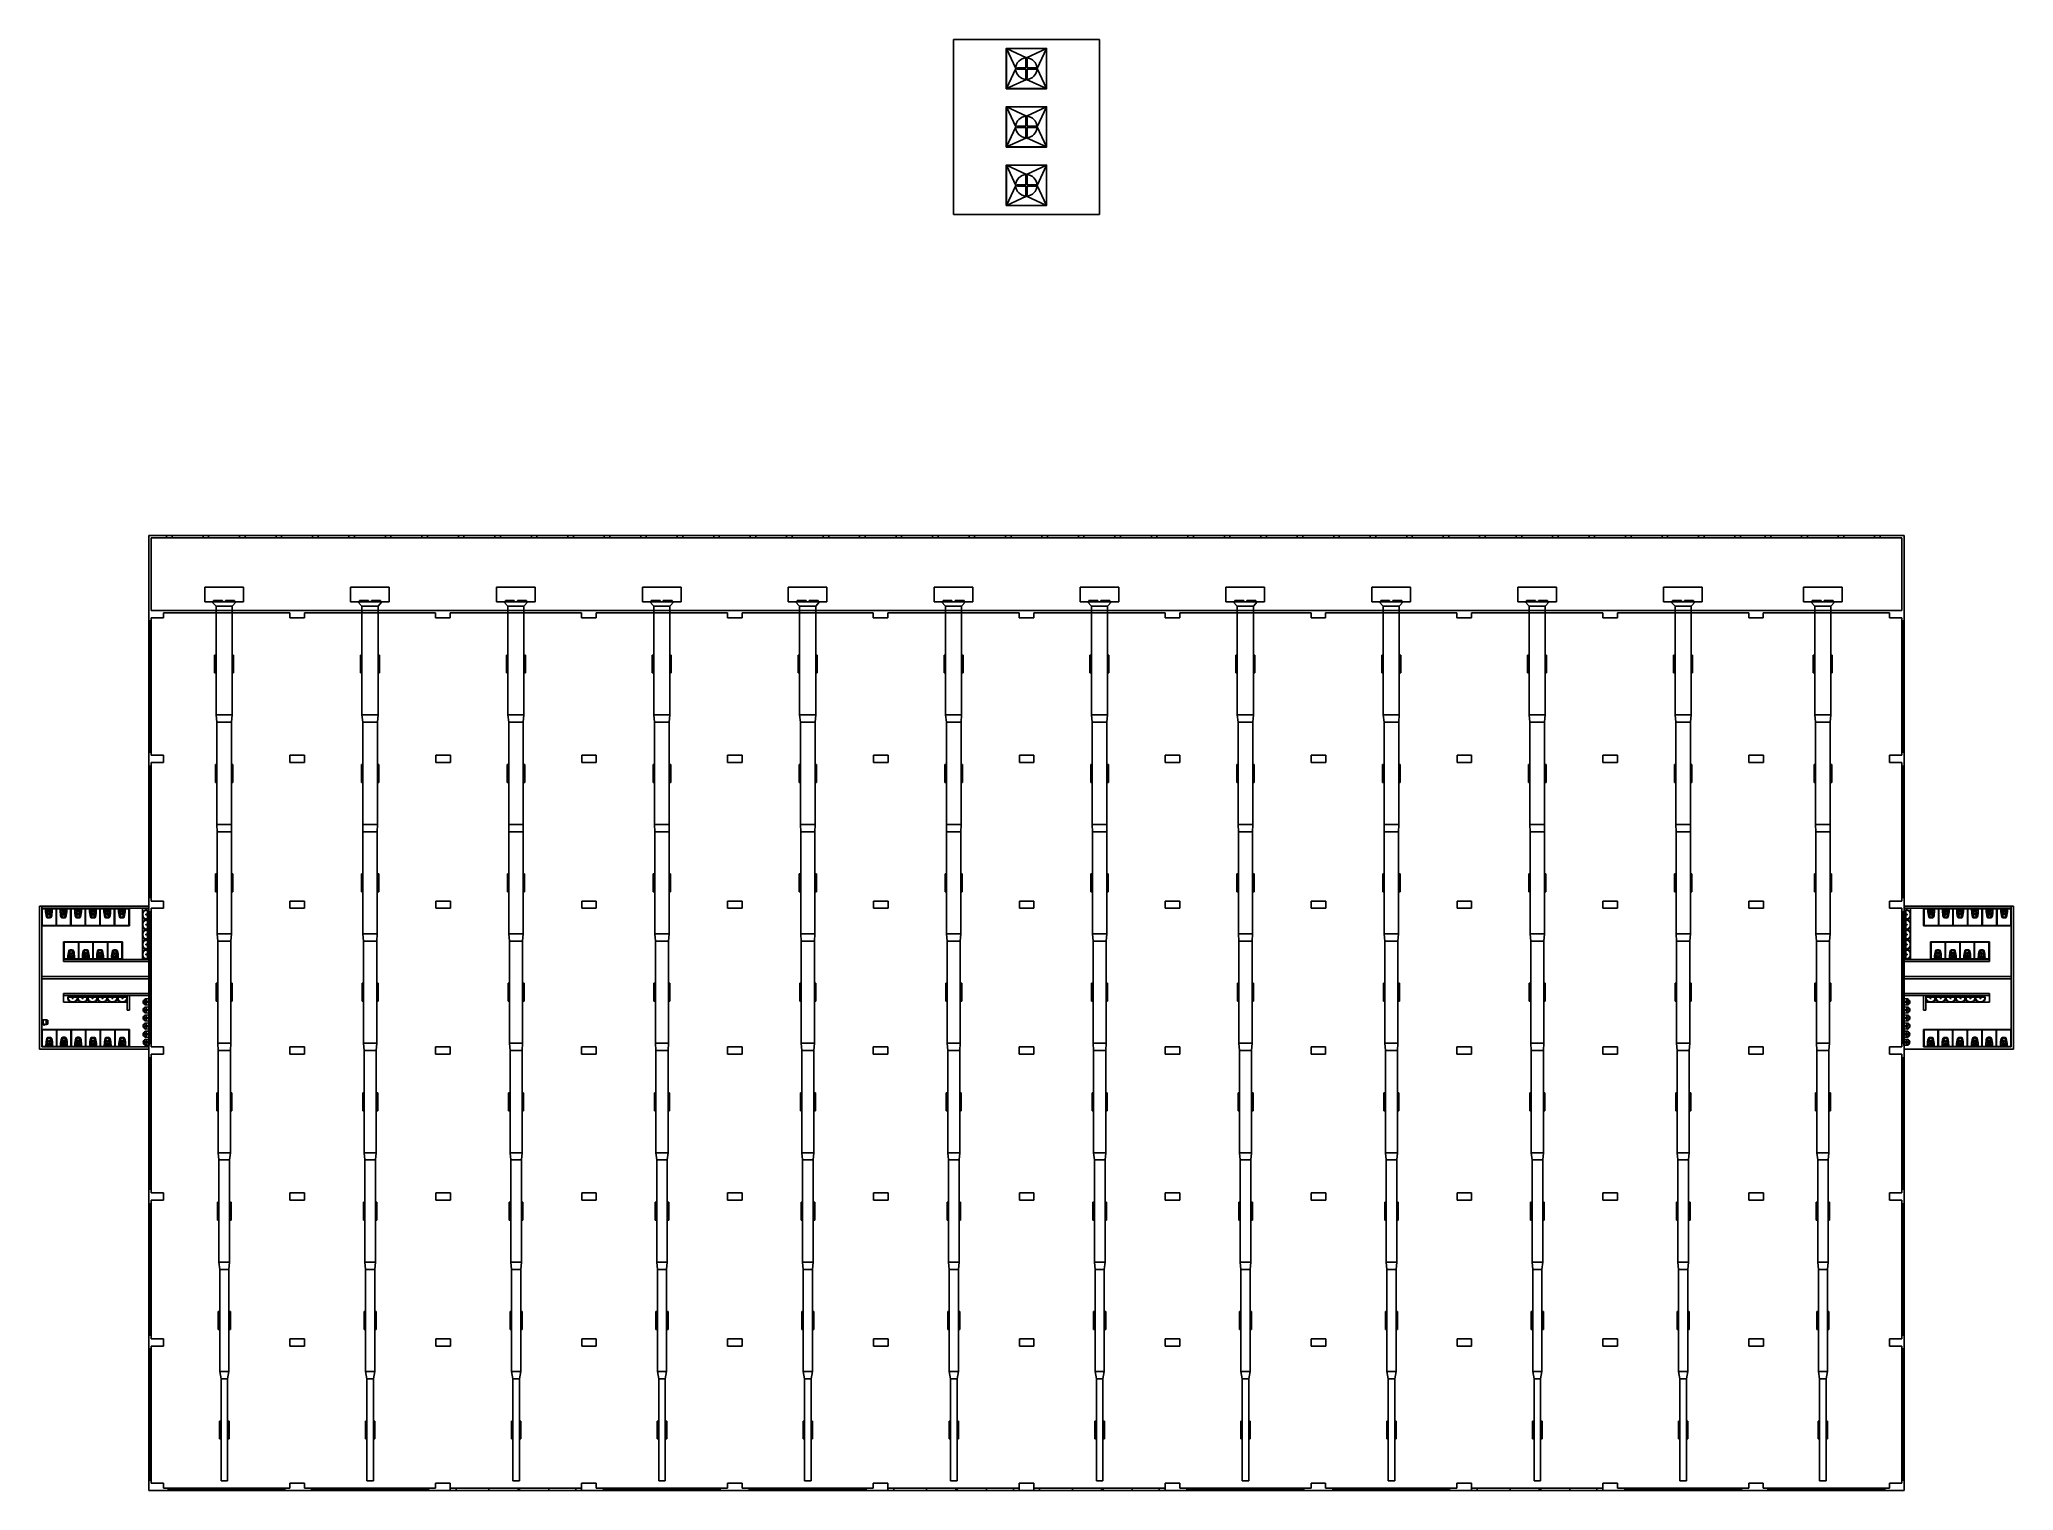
# Model space of a CAD drawing. Header units: millimetres. Extents: x 2513 to 2669, y 1505 to 1675.
# Drawn here: x 2523.1 to 2658.4, y 1575.6 to 1675.1 of the extents above; entities that cross this region are included whole.
import ezdxf

# ---------------------------------------------------------------- set-up
doc = ezdxf.new("R2010")
doc.units = ezdxf.units.MM
doc.linetypes.add('DASHEDX2', pattern=[38.1, 25.4, -12.7])
doc.layers.add('Dutos', color=130, linetype='Continuous')

# ---------------------------------------------------------------- blocks, each defined once
blk = doc.blocks.new('vaso_cx_acoplada_1')
at = {"linetype": 'Continuous'}
for centre in [(-0.11, -0.24), (0.12, -0.24)]:
    blk.add_circle(centre, 0.008, dxfattribs=at)
for centre, radius, start, end in [((-0.11, -0.18), 0.11, 136.5326, 180), ((1.38, -0.2), 1.6, 179.59, 196.6011), ((-0.1, -0.18), 0.11, 136.5326, 164.4946), ((0, -0.21), 0.215, 163.9784, 171.5717), ((-0.2, -0.18), 0.008, 171.5717, 263.6349), ((0, -0.21), 0.215, 171.5717, 179.2851), ((0.01, 1.7), 1.9, 263.6349, 270), ((1.38, -0.2), 1.59, 180.5244, 196.1957), ((-0.25, -0.06), 0.07, 321.8555, 326.3665), ((-0.18, -0.11), 0.01, 95.7172, 146.3665), ((0.01, -1.99), 1.9, 90, 95.7172), ((-0.16, -0.12), 0.0225, 114.5237, 139.2949), ((-0.24, -0.06), 0.07, 321.8555, 326.3665), ((-0.08, -0.63), 0.08, 196.6011, 260.4041), ((-0.07, -0.36), 0.075, 120.5583, 184.2477), ((0.85, -0.29), 1, 184.2477, 200.2598), ((-0.07, -0.62), 0.08, 196.1957, 260.8899), ((-0.06, -0.38), 0.075, 116.109, 182.0289), ((0.66, -0.36), 0.8, 182.0289, 200.9188), ((0.01, -0.49), 0.225, 90, 120.5583), ((0.01, -0.52), 0.225, 90, 116.109), ((-0.06, -0.63), 0.026, 200.2598, 262.5367), ((0.01, -0.12), 0.586, 260.8899, 270), ((0.01, -0.12), 0.6, 260.4041, 270), ((-0.06, -0.63), 0.026, 200.9188, 262.8803), ((0.01, -0.12), 0.546, 262.5367, 270), ((0.03, -0.45), 0.0677, 144.0457, 163.2777), ((0.05, -0.45), 0.0893, 163.2777, 172.1219), ((-0.04, -0.44), 0.00416, 309.4719, 346.4901), ((-0.04, -0.45), 0.00501, 140.0137, 160.5298), ((0.02, -0.46), 0.0636, 167.7779, 198.8244), ((0.02, -0.46), 0.0664, 197.8884, 217.9267), ((0.01, -0.44), 0.0515, 119.7295, 144.0457), ((0.01, -0.47), 0.0536, 217.9267, 242.0063), ((0.01, -0.42), 0.0347, 90, 119.7295), ((0.01, -0.48), 0.0398, 242.0063, 270), ((0.01, -1.99), 1.9, 84.2828, 90), ((0.01, 1.7), 1.9, 270, 276.3651), ((0.01, -0.49), 0.225, 59.4417, 90), ((0.01, -0.52), 0.225, 63.891, 90), ((0.01, -0.42), 0.0347, 60.2705, 90), ((0.01, -0.48), 0.0398, 270, 297.9937), ((0.01, -0.12), 0.546, 270, 277.4633), ((0.01, -0.12), 0.586, 270, 279.1101), ((0.01, -0.12), 0.6, 270, 279.5959), ((0, -0.44), 0.0515, 35.9543, 60.2705), ((0, -0.47), 0.0536, 297.9937, 322.0733), ((-0.02, -0.45), 0.0677, 16.7223, 35.9543), ((-0.01, -0.46), 0.0664, 322.0733, 342.1116), ((-0.04, -0.45), 0.0893, 7.8781, 16.7223), ((0.06, -0.44), 0.00416, 193.5099, 230.5281), ((0.05, -0.45), 0.00501, 19.4702, 39.9863), ((-0.01, -0.46), 0.0636, 341.1756, 12.2221), ((0.07, -0.63), 0.026, 277.1197, 339.0812), ((0.07, -0.63), 0.026, 277.4633, 339.7402), ((-0.65, -0.36), 0.8, 339.0812, 357.9711), ((0.07, -0.38), 0.075, 357.9711, 63.891), ((-0.84, -0.29), 1, 339.7402, 355.7523), ((0.09, -0.62), 0.08, 279.1101, 343.8043), ((0.09, -0.63), 0.08, 279.5959, 343.3989), ((0.08, -0.36), 0.075, 355.7523, 59.4417), ((-1.36, -0.2), 1.59, 343.8043, 359.4756), ((-1.36, -0.2), 1.6, 343.3989, 0.41), ((0.17, -0.12), 0.0225, 40.7051, 65.4763), ((0.25, -0.06), 0.07, 213.6335, 218.1445), ((0.19, -0.11), 0.01, 33.6335, 84.2828), ((0.11, -0.18), 0.11, 15.5054, 43.4674), ((0.26, -0.06), 0.07, 213.6335, 218.1445), ((0.13, -0.18), 0.11, 0, 43.4674), ((0.01, -0.21), 0.215, 8.4283, 16.0216), ((0.22, -0.18), 0.008, 276.3651, 8.4283), ((0.01, -0.21), 0.215, 0.7149, 8.4283)]:
    blk.add_arc(centre, radius, start, end, dxfattribs=at)
blk = doc.blocks.new('mictorio')
for p, q in [((-0.21, 0), (0.21, 0)), ((-0.22, -0.01), (-0.2, -0.24)), ((-0.17, -0.19), (-0.16, -0.24)), ((-0.14, -0.16), (0.14, -0.16)), ((0.17, -0.19), (0.16, -0.24)), ((0.22, -0.01), (0.2, -0.24))]:
    blk.add_line(p, q)
for centre, radius in [((-0.03, -0.2), 0.0107), ((-0.03, -0.23), 0.0107), ((0, -0.07), 0.0286), ((0, -0.07), 0.0143), ((0, -0.18), 0.0107), ((0, -0.24), 0.0107), ((0.03, -0.2), 0.0107), ((0.03, -0.23), 0.0107)]:
    blk.add_circle(centre, radius)
for centre, radius, start, end in [((-0.21, -0.01), 0.00716, 90, 184.572), ((0.21, -0.01), 0.00716, 355.428, 90), ((-0.13, -0.23), 0.0737, 108.6318, 194.8504), ((0, -0.19), 0.209, 195.6529, 344.3471), ((-0.14, -0.19), 0.0286, 90, 187.7652), ((0, -0.18), 0.174, 198.6893, 341.3107), ((0.14, -0.19), 0.0286, 352.2348, 90), ((0.13, -0.23), 0.0737, 345.1496, 71.3682)]:
    blk.add_arc(centre, radius, start, end)
blk = doc.blocks.new('lavatorio_66x45')
blk.add_lwpolyline([(-0.28, -0.03, -0.247757), (-0.23, 0), (0, 0), (0.23, 0, -0.247757), (0.28, -0.03, -0.523187), (0.13, -0.44, -0.064231), (0, -0.45, -0.064231), (-0.13, -0.44, -0.523187)], format="xyb", close=True)
for points in [[(0.12, -0.41, 0.331039), (0.3, -0.19, 0.428943), (0.22, -0.11), (0, -0.11), (-0.22, -0.11, 0.428943), (-0.3, -0.19, 0.331039), (-0.12, -0.41)], [(-0.28, -0.05, -0.019603), (-0.27, -0.04, -0.247757), (-0.23, -0.01), (0.23, -0.01, -0.247757), (0.27, -0.04, -0.019603), (0.28, -0.05, -0.064281)]]:
    blk.add_lwpolyline(points, format="xyb")
for centre, radius in [((-0.07, -0.05), 0.0234), ((0, -0.19), 0.03), ((0, -0.05), 0.0234), ((0.07, -0.05), 0.0234)]:
    blk.add_circle(centre, radius)
for start, end in [(253.4907, 270), (270, 286.5093)]:
    blk.add_arc((0, 0.05), 0.477, start, end)
blk = doc.blocks.new('Torre Resfri')
for p, q in [((10891, 2515), (10891, 2216)), ((11190, 2515), (10891, 2515)), ((10891, 2515), (10960, 2365)), ((10891, 2515), (11040, 2445)), ((11190, 2515), (11040, 2445)), ((11190, 2515), (11120, 2365)), ((11190, 2515), (11190, 2365)), ((10890, 2366), (10890, 2365)), ((10891, 2216), (10960, 2365)), ((10975, 2370), (11032, 2370)), ((10975, 2360), (11032, 2360)), ((11035, 2435), (11035, 2374)), ((11035, 2295), (11035, 2356)), ((11045, 2435), (11045, 2374)), ((11045, 2295), (11045, 2356)), ((11110, 2370), (11049, 2370)), ((11049, 2360), (11110, 2360)), ((11190, 2216), (11120, 2365)), ((11190, 2366), (11190, 2365)), ((11190, 2365), (11190, 2216)), ((11190, 2365), (11190, 2365)), ((10891, 2216), (11040, 2285)), ((11040, 2216), (10891, 2216)), ((11190, 2216), (11040, 2285)), ((11040, 2215), (11040, 2216)), ((11190, 2216), (11041, 2216)), ((11041, 2215), (11041, 2216))]:
    blk.add_line(p, q)
for points in [[(11190, 2366), (11190, 2516), (10890, 2516), (10890, 2366)], [(10890, 2365), (10890, 2215), (11040, 2215)], [(11041, 2215), (11190, 2215), (11190, 2365)]]:
    blk.add_lwpolyline(points)
for radius in [80, 10]:
    blk.add_circle((11040, 2365), radius)
for centre, start, end in [((10975, 2365), 90, 270), ((11040, 2435), 0, 180), ((11110, 2365), 270, 90), ((11040, 2295), 180, 0)]:
    blk.add_arc(centre, 5, start, end)

msp = doc.modelspace()

# ---------------------------------------------------------------- linework, layer by layer
for p, q in [((2595.78, 1675.06), (2585.78, 1675.06)), ((2585.78, 1675.06), (2585.78, 1663.06)), ((2585.78, 1675.06), (2585.78, 1671.06)), ((2595.78, 1663.06), (2595.78, 1675.06)), ((2585.78, 1663.06), (2585.78, 1665.06)), ((2585.78, 1663.06), (2595.78, 1663.06)), ((2585.78, 1663.06), (2590.78, 1663.06)), ((2650.93, 1641.06), (2530.63, 1641.06)), ((2530.63, 1641.06), (2530.63, 1635.91)), ((2530.78, 1635.91), (2530.78, 1640.91)), ((2530.78, 1640.91), (2650.78, 1640.91)), ((2530.78, 1640.91), (2530.78, 1638.41)), ((2530.78, 1640.91), (2533.28, 1640.91)), ((2530.78, 1640.91), (2532.03, 1640.91)), ((2532.03, 1640.91), (2533.28, 1640.91)), ((2533.28, 1640.91), (2534.53, 1640.91)), ((2535.78, 1640.91), (2537.03, 1640.91)), ((2540.78, 1640.91), (2539.53, 1640.91)), ((2650.78, 1640.91), (2650.78, 1635.91)), ((2650.93, 1640.91), (2650.93, 1641.06)), ((2650.93, 1635.91), (2650.93, 1640.91)), ((2530.78, 1638.41), (2530.78, 1637.51)), ((2530.63, 1635.91), (2530.63, 1575.61)), ((2650.78, 1635.91), (2530.78, 1635.91)), ((2531.62, 1635.91), (2530.78, 1635.91)), ((2530.78, 1635.91), (2535.78, 1635.91)), ((2541.28, 1635.91), (2540.28, 1635.91)), ((2540.78, 1635.91), (2550.78, 1635.91)), ((2551.28, 1635.91), (2550.28, 1635.91)), ((2561.28, 1635.91), (2560.28, 1635.91)), ((2560.78, 1635.91), (2570.78, 1635.91)), ((2571.28, 1635.91), (2570.28, 1635.91)), ((2581.28, 1635.91), (2580.28, 1635.91)), ((2580.78, 1635.91), (2590.78, 1635.91)), ((2591.28, 1635.91), (2590.28, 1635.91)), ((2601.28, 1635.91), (2600.28, 1635.91)), ((2600.78, 1635.91), (2610.78, 1635.91)), ((2611.28, 1635.91), (2610.28, 1635.91)), ((2621.28, 1635.91), (2620.28, 1635.91)), ((2620.78, 1635.91), (2630.78, 1635.91)), ((2631.28, 1635.91), (2630.28, 1635.91)), ((2641.28, 1635.91), (2640.28, 1635.91)), ((2640.78, 1635.91), (2650.78, 1635.91)), ((2650.78, 1635.91), (2649.93, 1635.91)), ((2650.93, 1575.61), (2650.93, 1635.91)), ((2530.63, 1625.76), (2530.63, 1635.76)), ((2530.78, 1635.21), (2530.63, 1635.21)), ((2530.63, 1635.21), (2530.7, 1635.21)), ((2530.78, 1635.21), (2530.63, 1635.21)), ((2530.7, 1635.21), (2530.7, 1626.21)), ((2530.78, 1635.41), (2530.78, 1626.01)), ((2530.78, 1635.41), (2530.78, 1635.21)), ((2530.78, 1635.41), (2531.62, 1635.41)), ((2531.62, 1635.76), (2540.28, 1635.76)), ((2531.62, 1635.41), (2531.62, 1635.76)), ((2540.28, 1635.76), (2531.62, 1635.76)), ((2540.28, 1635.76), (2540.28, 1635.41)), ((2540.28, 1635.41), (2541.28, 1635.41)), ((2541.28, 1635.41), (2541.28, 1635.76)), ((2550.28, 1635.76), (2541.28, 1635.76)), ((2550.28, 1635.76), (2550.28, 1635.41)), ((2550.28, 1635.41), (2551.28, 1635.41)), ((2551.28, 1635.76), (2560.28, 1635.76)), ((2551.28, 1635.41), (2551.28, 1635.76)), ((2560.28, 1635.76), (2551.28, 1635.76)), ((2560.28, 1635.76), (2560.28, 1635.41)), ((2560.28, 1635.41), (2561.28, 1635.41)), ((2561.28, 1635.41), (2561.28, 1635.76)), ((2570.28, 1635.76), (2561.28, 1635.76)), ((2570.28, 1635.76), (2570.28, 1635.41)), ((2570.28, 1635.41), (2571.28, 1635.41)), ((2571.28, 1635.76), (2580.28, 1635.76)), ((2571.28, 1635.41), (2571.28, 1635.76)), ((2580.28, 1635.76), (2571.28, 1635.76)), ((2580.28, 1635.76), (2580.28, 1635.41)), ((2580.28, 1635.41), (2581.28, 1635.41)), ((2581.28, 1635.41), (2581.28, 1635.76)), ((2590.28, 1635.76), (2581.28, 1635.76)), ((2590.28, 1635.76), (2590.28, 1635.41)), ((2590.28, 1635.41), (2591.28, 1635.41)), ((2591.28, 1635.76), (2600.28, 1635.76)), ((2591.28, 1635.41), (2591.28, 1635.76)), ((2600.28, 1635.76), (2591.28, 1635.76)), ((2600.28, 1635.76), (2600.28, 1635.41)), ((2600.28, 1635.41), (2601.28, 1635.41)), ((2601.28, 1635.41), (2601.28, 1635.76)), ((2610.28, 1635.76), (2601.28, 1635.76)), ((2610.28, 1635.76), (2610.28, 1635.41)), ((2610.28, 1635.41), (2611.28, 1635.41)), ((2611.28, 1635.76), (2620.28, 1635.76)), ((2611.28, 1635.41), (2611.28, 1635.76)), ((2620.28, 1635.76), (2611.28, 1635.76)), ((2620.28, 1635.76), (2620.28, 1635.41)), ((2620.28, 1635.41), (2621.28, 1635.41)), ((2621.28, 1635.41), (2621.28, 1635.76)), ((2630.28, 1635.76), (2621.28, 1635.76)), ((2630.28, 1635.76), (2630.28, 1635.41)), ((2630.28, 1635.41), (2631.28, 1635.41)), ((2631.28, 1635.76), (2640.28, 1635.76)), ((2631.28, 1635.41), (2631.28, 1635.76)), ((2640.28, 1635.76), (2631.28, 1635.76)), ((2640.28, 1635.76), (2640.28, 1635.41)), ((2640.28, 1635.41), (2641.28, 1635.41)), ((2649.93, 1635.76), (2641.28, 1635.76)), ((2641.28, 1635.41), (2641.28, 1635.76)), ((2649.93, 1635.76), (2649.93, 1635.41)), ((2649.93, 1635.41), (2650.78, 1635.41)), ((2650.78, 1626.01), (2650.78, 1635.41)), ((2650.93, 1635.21), (2650.78, 1635.21)), ((2650.78, 1635.21), (2650.78, 1626.21)), ((2650.85, 1635.21), (2650.85, 1626.21)), ((2650.93, 1635.76), (2650.93, 1625.76)), ((2650.93, 1625.76), (2650.93, 1635.76)), ((2650.93, 1635.76), (2650.93, 1625.76)), ((2650.93, 1635.41), (2650.93, 1635.21)), ((2530.63, 1626.21), (2530.78, 1626.21)), ((2530.63, 1626.01), (2530.63, 1625.51)), ((2530.63, 1625.26), (2530.78, 1625.26)), ((2530.7, 1625.26), (2530.7, 1616.26)), ((2531.63, 1626.01), (2530.78, 1626.01)), ((2530.78, 1616.01), (2530.78, 1625.51)), ((2530.78, 1625.51), (2531.63, 1625.51)), ((2530.78, 1625.51), (2530.78, 1616.01)), ((2531.63, 1625.51), (2531.63, 1626.01)), ((2541.29, 1626.01), (2540.29, 1626.01)), ((2540.29, 1626.01), (2540.29, 1625.51)), ((2540.29, 1625.51), (2541.29, 1625.51)), ((2541.29, 1625.51), (2541.29, 1626.01)), ((2551.29, 1626.01), (2550.29, 1626.01)), ((2550.29, 1626.01), (2550.29, 1625.51)), ((2550.29, 1625.51), (2551.29, 1625.51)), ((2551.29, 1625.51), (2551.29, 1626.01)), ((2561.29, 1626.01), (2560.29, 1626.01)), ((2560.29, 1626.01), (2560.29, 1625.51)), ((2560.29, 1625.51), (2561.29, 1625.51)), ((2561.29, 1625.51), (2561.29, 1626.01)), ((2571.29, 1626.01), (2570.29, 1626.01)), ((2570.29, 1626.01), (2570.29, 1625.51)), ((2570.29, 1625.51), (2571.29, 1625.51)), ((2571.29, 1625.51), (2571.29, 1626.01)), ((2581.29, 1626.01), (2580.29, 1626.01)), ((2580.29, 1626.01), (2580.29, 1625.51)), ((2580.29, 1625.51), (2581.29, 1625.51)), ((2581.29, 1625.51), (2581.29, 1626.01)), ((2591.29, 1626.01), (2590.29, 1626.01)), ((2590.29, 1626.01), (2590.29, 1625.51)), ((2590.29, 1625.51), (2591.29, 1625.51)), ((2591.29, 1625.51), (2591.29, 1626.01)), ((2601.29, 1626.01), (2600.29, 1626.01)), ((2600.29, 1626.01), (2600.29, 1625.51)), ((2600.29, 1625.51), (2601.29, 1625.51)), ((2601.29, 1625.51), (2601.29, 1626.01)), ((2611.29, 1626.01), (2610.29, 1626.01)), ((2610.29, 1626.01), (2610.29, 1625.51)), ((2610.29, 1625.51), (2611.29, 1625.51)), ((2611.29, 1625.51), (2611.29, 1626.01)), ((2621.29, 1626.01), (2620.29, 1626.01)), ((2620.29, 1626.01), (2620.29, 1625.51)), ((2620.29, 1625.51), (2621.29, 1625.51)), ((2621.29, 1625.51), (2621.29, 1626.01)), ((2631.29, 1626.01), (2630.29, 1626.01)), ((2630.29, 1626.01), (2630.29, 1625.51)), ((2630.29, 1625.51), (2631.29, 1625.51)), ((2631.29, 1625.51), (2631.29, 1626.01)), ((2641.29, 1626.01), (2640.29, 1626.01)), ((2640.29, 1626.01), (2640.29, 1625.51)), ((2640.29, 1625.51), (2641.29, 1625.51)), ((2641.29, 1625.51), (2641.29, 1626.01)), ((2649.94, 1626.01), (2649.94, 1625.51)), ((2650.78, 1626.01), (2649.94, 1626.01)), ((2649.94, 1625.51), (2650.78, 1625.51)), ((2650.78, 1626.21), (2650.93, 1626.21)), ((2650.78, 1625.51), (2650.78, 1616.01)), ((2650.78, 1625.51), (2650.78, 1625.26)), ((2650.78, 1616.01), (2650.78, 1625.51)), ((2650.78, 1625.26), (2650.93, 1625.26)), ((2650.85, 1625.26), (2650.85, 1616.26)), ((2650.93, 1625.26), (2650.93, 1616.26)), ((2523.13, 1605.86), (2523.13, 1615.66)), ((2530.63, 1615.66), (2523.13, 1615.66)), ((2523.28, 1606.01), (2523.28, 1615.66)), ((2530.78, 1616.26), (2530.63, 1616.26)), ((2530.63, 1616.01), (2530.63, 1615.51)), ((2530.63, 1605.76), (2530.63, 1615.76)), ((2531.63, 1616.01), (2530.78, 1616.01)), ((2531.63, 1615.51), (2531.63, 1616.01)), ((2541.29, 1616.01), (2540.29, 1616.01)), ((2540.29, 1616.01), (2540.29, 1615.51)), ((2541.29, 1615.51), (2541.29, 1616.01)), ((2551.29, 1616.01), (2550.29, 1616.01)), ((2550.29, 1616.01), (2550.29, 1615.51)), ((2551.29, 1615.51), (2551.29, 1616.01)), ((2561.29, 1616.01), (2560.29, 1616.01)), ((2560.29, 1616.01), (2560.29, 1615.51)), ((2561.29, 1615.51), (2561.29, 1616.01)), ((2571.29, 1616.01), (2570.29, 1616.01)), ((2570.29, 1616.01), (2570.29, 1615.51)), ((2571.29, 1615.51), (2571.29, 1616.01)), ((2581.29, 1616.01), (2580.29, 1616.01)), ((2580.29, 1616.01), (2580.29, 1615.51)), ((2581.29, 1615.51), (2581.29, 1616.01)), ((2591.29, 1616.01), (2590.29, 1616.01)), ((2590.29, 1616.01), (2590.29, 1615.51)), ((2591.29, 1615.51), (2591.29, 1616.01)), ((2601.29, 1616.01), (2600.29, 1616.01)), ((2600.29, 1616.01), (2600.29, 1615.51)), ((2601.29, 1615.51), (2601.29, 1616.01)), ((2611.29, 1616.01), (2610.29, 1616.01)), ((2610.29, 1616.01), (2610.29, 1615.51)), ((2611.29, 1615.51), (2611.29, 1616.01)), ((2621.29, 1616.01), (2620.29, 1616.01)), ((2620.29, 1616.01), (2620.29, 1615.51)), ((2621.29, 1615.51), (2621.29, 1616.01)), ((2631.29, 1616.01), (2630.29, 1616.01)), ((2630.29, 1616.01), (2630.29, 1615.51)), ((2631.29, 1615.51), (2631.29, 1616.01)), ((2641.29, 1616.01), (2640.29, 1616.01)), ((2640.29, 1616.01), (2640.29, 1615.51)), ((2641.29, 1615.51), (2641.29, 1616.01)), ((2649.94, 1616.01), (2649.94, 1615.51)), ((2650.78, 1616.01), (2649.94, 1616.01)), ((2650.93, 1616.26), (2650.78, 1616.26)), ((2650.78, 1616.26), (2650.78, 1616.01)), ((2650.93, 1615.86), (2650.93, 1615.36)), ((2650.93, 1615.86), (2650.93, 1615.36)), ((2650.93, 1615.76), (2650.93, 1605.76)), ((2650.93, 1606.01), (2650.93, 1615.66)), ((2650.93, 1615.66), (2658.43, 1615.66)), ((2650.94, 1615.66), (2650.94, 1615.51)), ((2658.28, 1606.01), (2658.28, 1615.66)), ((2658.43, 1605.86), (2658.43, 1615.66)), ((2523.13, 1615.46), (2523.13, 1615.06)), ((2523.13, 1615.16), (2523.13, 1605.86)), ((2523.13, 1615.06), (2523.13, 1614.66)), ((2523.13, 1614.26), (2523.13, 1613.86)), ((2523.28, 1615.51), (2524.28, 1615.51)), ((2523.28, 1614.31), (2523.28, 1615.51)), ((2530.63, 1615.51), (2523.28, 1615.51)), ((2524.28, 1614.31), (2523.28, 1614.31)), ((2523.31, 1615.48), (2523.31, 1614.34)), ((2523.31, 1615.48), (2524.26, 1615.48)), ((2524.26, 1614.34), (2523.31, 1614.34)), ((2524.26, 1615.48), (2524.26, 1614.34)), ((2524.28, 1615.51), (2525.28, 1615.51)), ((2525.28, 1614.31), (2524.28, 1614.31)), ((2524.29, 1615.48), (2524.29, 1614.34)), ((2524.29, 1615.48), (2525.26, 1615.48)), ((2525.26, 1614.34), (2524.29, 1614.34)), ((2525.26, 1615.48), (2525.26, 1614.34)), ((2525.28, 1615.51), (2526.28, 1615.51)), ((2526.28, 1614.31), (2525.28, 1614.31)), ((2525.29, 1615.48), (2525.29, 1614.34)), ((2525.29, 1615.48), (2526.26, 1615.48)), ((2526.26, 1614.34), (2525.29, 1614.34)), ((2526.26, 1615.48), (2526.26, 1614.34)), ((2526.28, 1615.51), (2527.28, 1615.51)), ((2527.28, 1614.31), (2526.28, 1614.31)), ((2526.29, 1615.48), (2526.29, 1614.34)), ((2526.29, 1615.48), (2527.26, 1615.48)), ((2527.26, 1614.34), (2526.29, 1614.34)), ((2527.26, 1615.48), (2527.26, 1614.34)), ((2527.28, 1615.51), (2528.28, 1615.51)), ((2528.28, 1614.31), (2527.28, 1614.31)), ((2527.29, 1615.48), (2527.29, 1614.34)), ((2527.29, 1615.48), (2528.25, 1615.48)), ((2528.25, 1614.34), (2527.29, 1614.34)), ((2528.25, 1615.48), (2528.25, 1614.34)), ((2528.28, 1615.51), (2529.28, 1615.51)), ((2528.28, 1615.48), (2528.28, 1614.34)), ((2528.28, 1615.48), (2529.26, 1615.48)), ((2529.26, 1614.34), (2528.28, 1614.34)), ((2529.28, 1614.31), (2528.28, 1614.31)), ((2529.26, 1615.48), (2529.26, 1614.34)), ((2529.29, 1614.31), (2529.28, 1614.31)), ((2529.29, 1615.51), (2529.29, 1614.31)), ((2529.79, 1615.51), (2530.63, 1615.51)), ((2530.18, 1615.51), (2530.18, 1612.01)), ((2530.63, 1615.51), (2530.63, 1615.51)), ((2530.63, 1615.51), (2530.63, 1615.51)), ((2530.63, 1615.26), (2530.78, 1615.26)), ((2530.63, 1615.26), (2530.78, 1615.26)), ((2530.7, 1615.26), (2530.7, 1606.26)), ((2530.78, 1615.51), (2530.78, 1615.36)), ((2530.78, 1615.51), (2530.78, 1615.36)), ((2530.78, 1615.51), (2530.78, 1615.36)), ((2530.78, 1615.51), (2530.78, 1615.36)), ((2530.78, 1615.51), (2530.78, 1606.01)), ((2530.78, 1615.51), (2530.79, 1615.51)), ((2530.78, 1615.51), (2530.79, 1615.51)), ((2530.78, 1615.51), (2531.63, 1615.51)), ((2530.78, 1615.26), (2530.78, 1606.26)), ((2540.29, 1615.51), (2541.29, 1615.51)), ((2550.29, 1615.51), (2551.29, 1615.51)), ((2560.29, 1615.51), (2561.29, 1615.51)), ((2570.29, 1615.51), (2571.29, 1615.51)), ((2580.29, 1615.51), (2581.29, 1615.51)), ((2590.29, 1615.51), (2591.29, 1615.51)), ((2600.29, 1615.51), (2601.29, 1615.51)), ((2610.29, 1615.51), (2611.29, 1615.51)), ((2620.29, 1615.51), (2621.29, 1615.51)), ((2630.29, 1615.51), (2631.29, 1615.51)), ((2640.29, 1615.51), (2641.29, 1615.51)), ((2649.94, 1615.51), (2650.78, 1615.51)), ((2650.78, 1615.51), (2650.78, 1615.26)), ((2650.78, 1606.01), (2650.78, 1615.51)), ((2650.78, 1615.26), (2650.93, 1615.26)), ((2650.85, 1615.26), (2650.85, 1606.26)), ((2650.93, 1615.51), (2658.28, 1615.51)), ((2650.93, 1615.51), (2650.94, 1615.51)), ((2650.93, 1615.51), (2650.94, 1615.51)), ((2650.93, 1615.26), (2650.93, 1615.41)), ((2650.93, 1610.68), (2650.93, 1615.36)), ((2650.93, 1615.26), (2650.93, 1606.26)), ((2650.93, 1615.26), (2650.93, 1610.76)), ((2651.38, 1615.51), (2651.38, 1612.01)), ((2652.27, 1615.51), (2652.27, 1614.31)), ((2652.27, 1614.31), (2652.28, 1614.31)), ((2653.28, 1615.51), (2652.28, 1615.51)), ((2652.28, 1614.31), (2653.28, 1614.31)), ((2652.3, 1615.48), (2652.3, 1614.34)), ((2653.28, 1615.48), (2652.3, 1615.48)), ((2652.3, 1614.34), (2653.28, 1614.34)), ((2654.28, 1615.51), (2653.28, 1615.51)), ((2653.28, 1615.48), (2653.28, 1614.31)), ((2653.28, 1614.31), (2654.28, 1614.31)), ((2653.31, 1615.48), (2653.31, 1614.34)), ((2654.27, 1615.48), (2653.31, 1615.48)), ((2653.31, 1614.34), (2654.27, 1614.34)), ((2654.27, 1615.48), (2654.27, 1614.34)), ((2655.28, 1615.51), (2654.28, 1615.51)), ((2654.28, 1614.31), (2655.28, 1614.31)), ((2654.3, 1615.48), (2654.3, 1614.34)), ((2655.27, 1615.48), (2654.3, 1615.48)), ((2654.3, 1614.34), (2655.27, 1614.34)), ((2655.27, 1615.48), (2655.27, 1614.34)), ((2656.28, 1615.51), (2655.28, 1615.51)), ((2655.28, 1614.31), (2656.28, 1614.31)), ((2655.3, 1615.48), (2655.3, 1614.34)), ((2656.27, 1615.48), (2655.3, 1615.48)), ((2655.3, 1614.34), (2656.27, 1614.34)), ((2656.27, 1615.48), (2656.27, 1614.34)), ((2657.28, 1615.51), (2656.28, 1615.51)), ((2656.28, 1614.31), (2657.28, 1614.31)), ((2656.3, 1615.48), (2656.3, 1614.34)), ((2657.27, 1615.48), (2656.3, 1615.48)), ((2656.3, 1614.34), (2657.27, 1614.34)), ((2657.27, 1615.48), (2657.27, 1614.34)), ((2658.28, 1615.51), (2657.28, 1615.51)), ((2657.28, 1614.31), (2658.28, 1614.31)), ((2658.25, 1615.48), (2657.3, 1615.48)), ((2657.3, 1615.48), (2657.3, 1614.34)), ((2657.3, 1614.34), (2658.25, 1614.34)), ((2658.25, 1615.48), (2658.25, 1614.34)), ((2658.28, 1614.31), (2658.28, 1615.51)), ((2658.43, 1615.46), (2658.43, 1615.06)), ((2658.43, 1615.16), (2658.43, 1605.86)), ((2658.43, 1615.06), (2658.43, 1614.66)), ((2658.43, 1614.26), (2658.43, 1613.86)), ((2523.13, 1613.46), (2523.13, 1613.06)), ((2524.78, 1612.01), (2524.78, 1613.21)), ((2524.78, 1613.21), (2524.79, 1613.21)), ((2528.81, 1613.21), (2524.78, 1613.21)), ((2524.78, 1613.21), (2524.78, 1612.01)), ((2524.79, 1613.21), (2525.79, 1613.21)), ((2524.81, 1613.18), (2525.79, 1613.18)), ((2524.81, 1612.04), (2524.81, 1613.18)), ((2525.79, 1613.21), (2526.79, 1613.21)), ((2525.79, 1612.04), (2525.79, 1613.18)), ((2525.82, 1612.04), (2525.82, 1613.18)), ((2525.82, 1613.18), (2526.78, 1613.18)), ((2526.78, 1612.04), (2526.78, 1613.18)), ((2526.79, 1613.21), (2527.79, 1613.21)), ((2526.81, 1612.04), (2526.81, 1613.18)), ((2526.81, 1613.18), (2527.78, 1613.18)), ((2527.78, 1612.04), (2527.78, 1613.18)), ((2527.79, 1613.21), (2528.79, 1613.21)), ((2527.81, 1612.04), (2527.81, 1613.18)), ((2527.81, 1613.18), (2528.78, 1613.18)), ((2528.78, 1612.04), (2528.78, 1613.18)), ((2528.81, 1612.01), (2528.81, 1613.21)), ((2652.75, 1612.01), (2652.75, 1613.21)), ((2652.75, 1613.21), (2656.78, 1613.21)), ((2653.76, 1613.21), (2652.76, 1613.21)), ((2652.78, 1612.04), (2652.78, 1613.18)), ((2653.75, 1613.18), (2652.78, 1613.18)), ((2653.75, 1612.04), (2653.75, 1613.18)), ((2654.76, 1613.21), (2653.76, 1613.21)), ((2653.78, 1612.04), (2653.78, 1613.18)), ((2654.75, 1613.18), (2653.78, 1613.18)), ((2654.75, 1612.04), (2654.75, 1613.18)), ((2655.76, 1613.21), (2654.76, 1613.21)), ((2654.78, 1612.04), (2654.78, 1613.18)), ((2655.73, 1613.18), (2654.78, 1613.18)), ((2655.73, 1612.04), (2655.73, 1613.18)), ((2656.76, 1613.21), (2655.76, 1613.21)), ((2655.76, 1612.04), (2655.76, 1613.18)), ((2656.75, 1613.18), (2655.76, 1613.18)), ((2656.75, 1612.04), (2656.75, 1613.18)), ((2656.78, 1613.21), (2656.76, 1613.21)), ((2656.78, 1612.01), (2656.78, 1613.21)), ((2656.78, 1613.21), (2656.78, 1612.01)), ((2658.43, 1613.46), (2658.43, 1613.06)), ((2523.13, 1612.66), (2523.13, 1612.26)), ((2523.13, 1611.86), (2523.13, 1611.46)), ((2524.78, 1611.86), (2524.78, 1612.01)), ((2524.78, 1612.01), (2530.78, 1612.01)), ((2524.79, 1612.01), (2524.78, 1612.01)), ((2530.78, 1611.86), (2524.78, 1611.86)), ((2525.79, 1612.01), (2524.79, 1612.01)), ((2525.79, 1612.04), (2524.81, 1612.04)), ((2526.79, 1612.01), (2525.79, 1612.01)), ((2525.79, 1612.01), (2525.82, 1612.01)), ((2526.78, 1612.04), (2525.82, 1612.04)), ((2527.79, 1612.01), (2526.79, 1612.01)), ((2527.78, 1612.04), (2526.81, 1612.04)), ((2528.79, 1612.01), (2527.79, 1612.01)), ((2528.78, 1612.04), (2527.81, 1612.04)), ((2529.79, 1612.01), (2528.79, 1612.01)), ((2529.79, 1612.01), (2529.78, 1612.01)), ((2529.79, 1612.01), (2529.81, 1612.01)), ((2530.78, 1612.01), (2530.78, 1612.01)), ((2530.78, 1612.01), (2530.78, 1612.01)), ((2656.78, 1612.01), (2650.78, 1612.01)), ((2650.78, 1612.01), (2651.76, 1612.01)), ((2650.78, 1611.86), (2656.78, 1611.86)), ((2650.93, 1612.01), (2650.93, 1612.01)), ((2650.93, 1610.86), (2650.93, 1611.86)), ((2650.93, 1610.83), (2650.93, 1611.83)), ((2650.93, 1610.83), (2650.93, 1611.83)), ((2651.76, 1612.01), (2651.75, 1612.01)), ((2651.76, 1612.01), (2652.76, 1612.01)), ((2651.76, 1612.01), (2651.78, 1612.01)), ((2652.76, 1612.01), (2653.76, 1612.01)), ((2652.78, 1612.04), (2653.75, 1612.04)), ((2653.76, 1612.01), (2654.76, 1612.01)), ((2653.78, 1612.04), (2654.75, 1612.04)), ((2654.76, 1612.01), (2655.76, 1612.01)), ((2654.78, 1612.04), (2655.73, 1612.04)), ((2655.76, 1612.01), (2655.73, 1612.01)), ((2655.76, 1612.04), (2656.75, 1612.04)), ((2655.76, 1612.01), (2656.76, 1612.01)), ((2656.76, 1612.01), (2656.78, 1612.01)), ((2656.78, 1611.86), (2656.78, 1612.01)), ((2658.43, 1612.66), (2658.43, 1612.26)), ((2658.43, 1611.86), (2658.43, 1611.46)), ((2523.13, 1611.06), (2523.13, 1610.66)), ((2523.13, 1610.26), (2523.13, 1609.86)), ((2523.28, 1610.68), (2523.28, 1610.83)), ((2523.28, 1610.83), (2530.78, 1610.83)), ((2530.78, 1610.68), (2523.28, 1610.68)), ((2530.78, 1610.76), (2530.78, 1610.83)), ((2530.78, 1610.83), (2530.78, 1610.68)), ((2530.78, 1610.76), (2530.78, 1610.83)), ((2530.78, 1610.83), (2530.78, 1610.68)), ((2530.78, 1610.76), (2530.78, 1610.68)), ((2530.78, 1610.76), (2530.78, 1610.68)), ((2658.28, 1610.83), (2650.78, 1610.83)), ((2650.78, 1610.68), (2658.28, 1610.68)), ((2650.93, 1610.76), (2650.93, 1610.83)), ((2650.93, 1610.83), (2650.93, 1610.68)), ((2650.93, 1610.76), (2650.93, 1606.26)), ((2650.93, 1610.76), (2650.93, 1610.68)), ((2650.93, 1610.68), (2650.93, 1609.68)), ((2650.93, 1606.01), (2650.93, 1610.68)), ((2650.93, 1610.68), (2650.93, 1609.68)), ((2658.28, 1610.68), (2658.28, 1610.83)), ((2658.43, 1611.06), (2658.43, 1610.66)), ((2658.43, 1610.26), (2658.43, 1609.86)), ((2523.13, 1609.46), (2523.13, 1609.06)), ((2530.78, 1609.68), (2524.78, 1609.68)), ((2524.78, 1609.68), (2524.78, 1609.53)), ((2524.78, 1609.53), (2530.78, 1609.53)), ((2524.78, 1609.08), (2524.78, 1609.53)), ((2529.14, 1609.08), (2524.78, 1609.08)), ((2529.14, 1608.53), (2529.14, 1609.53)), ((2529.29, 1609.53), (2529.29, 1608.53)), ((2650.78, 1609.68), (2656.78, 1609.68)), ((2656.78, 1609.53), (2650.78, 1609.53)), ((2652.27, 1609.53), (2652.27, 1608.53)), ((2652.42, 1608.53), (2652.42, 1609.53)), ((2652.42, 1609.08), (2656.78, 1609.08)), ((2656.78, 1609.68), (2656.78, 1609.53)), ((2656.78, 1609.08), (2656.78, 1609.53)), ((2658.43, 1609.46), (2658.43, 1609.06)), ((2523.13, 1608.66), (2523.13, 1608.26)), ((2523.13, 1607.86), (2523.13, 1607.46)), ((2529.29, 1608.53), (2529.14, 1608.53)), ((2652.27, 1608.53), (2652.42, 1608.53)), ((2658.43, 1608.66), (2658.43, 1608.26)), ((2658.43, 1607.86), (2658.43, 1607.46)), ((2523.13, 1607.06), (2523.13, 1606.66)), ((2523.13, 1606.26), (2523.13, 1605.86)), ((2523.28, 1606.01), (2523.28, 1607.21)), ((2523.28, 1607.21), (2523.29, 1607.21)), ((2523.29, 1607.21), (2524.29, 1607.21)), ((2523.31, 1607.18), (2524.29, 1607.18)), ((2523.31, 1606.04), (2523.31, 1607.18)), ((2524.29, 1607.21), (2525.29, 1607.21)), ((2524.29, 1606.04), (2524.29, 1607.18)), ((2524.32, 1606.04), (2524.32, 1607.18)), ((2524.32, 1607.18), (2525.28, 1607.18)), ((2525.28, 1606.04), (2525.28, 1607.18)), ((2525.29, 1607.21), (2526.29, 1607.21)), ((2525.31, 1606.04), (2525.31, 1607.18)), ((2525.31, 1607.18), (2526.28, 1607.18)), ((2526.28, 1606.04), (2526.28, 1607.18)), ((2526.29, 1607.21), (2527.29, 1607.21)), ((2526.31, 1606.04), (2526.31, 1607.18)), ((2526.31, 1607.18), (2527.28, 1607.18)), ((2527.28, 1606.04), (2527.28, 1607.21)), ((2527.29, 1607.21), (2528.29, 1607.21)), ((2527.31, 1606.04), (2527.31, 1607.18)), ((2527.31, 1607.18), (2528.28, 1607.18)), ((2528.28, 1606.04), (2528.28, 1607.18)), ((2528.29, 1607.21), (2529.29, 1607.21)), ((2528.31, 1606.04), (2528.31, 1607.18)), ((2528.31, 1607.18), (2529.26, 1607.18)), ((2529.26, 1606.04), (2529.26, 1607.18)), ((2529.29, 1607.21), (2529.29, 1606.01)), ((2530.78, 1606.26), (2530.63, 1606.26)), ((2530.78, 1606.26), (2530.63, 1606.26)), ((2650.93, 1606.26), (2650.78, 1606.26)), ((2650.78, 1606.26), (2650.78, 1606.01)), ((2650.93, 1606.11), (2650.93, 1606.26)), ((2653.27, 1607.21), (2652.27, 1607.21)), ((2652.27, 1607.21), (2652.27, 1606.01)), ((2652.3, 1606.04), (2652.3, 1607.18)), ((2653.25, 1607.18), (2652.3, 1607.18)), ((2653.25, 1606.04), (2653.25, 1607.18)), ((2654.27, 1607.21), (2653.27, 1607.21)), ((2653.28, 1606.04), (2653.28, 1607.18)), ((2654.25, 1607.18), (2653.28, 1607.18)), ((2654.25, 1606.04), (2654.25, 1607.18)), ((2655.27, 1607.21), (2654.27, 1607.21)), ((2654.28, 1606.04), (2654.28, 1607.18)), ((2655.25, 1607.18), (2654.28, 1607.18)), ((2655.25, 1606.04), (2655.25, 1607.18)), ((2656.27, 1607.21), (2655.27, 1607.21)), ((2655.28, 1606.04), (2655.28, 1607.18)), ((2656.25, 1607.18), (2655.28, 1607.18)), ((2656.25, 1606.04), (2656.25, 1607.18)), ((2657.27, 1607.21), (2656.27, 1607.21)), ((2656.28, 1606.04), (2656.28, 1607.18)), ((2657.24, 1607.18), (2656.28, 1607.18)), ((2657.24, 1606.04), (2657.24, 1607.18)), ((2657.27, 1606.04), (2657.27, 1607.21)), ((2658.27, 1607.21), (2657.27, 1607.21)), ((2657.27, 1607.21), (2657.27, 1607.18)), ((2658.25, 1607.18), (2657.27, 1607.18)), ((2658.25, 1606.04), (2658.25, 1607.18)), ((2658.28, 1607.21), (2658.27, 1607.21)), ((2658.28, 1606.01), (2658.28, 1607.21)), ((2658.43, 1607.06), (2658.43, 1606.66)), ((2658.43, 1606.26), (2658.43, 1605.86)), ((2523.13, 1605.86), (2530.63, 1605.86)), ((2523.13, 1605.86), (2528.28, 1605.86)), ((2530.63, 1606.01), (2523.28, 1606.01)), ((2523.29, 1606.01), (2523.28, 1606.01)), ((2524.29, 1606.01), (2523.29, 1606.01)), ((2524.29, 1606.04), (2523.31, 1606.04)), ((2525.29, 1606.01), (2524.29, 1606.01)), ((2524.29, 1606.01), (2524.32, 1606.01)), ((2525.28, 1606.04), (2524.32, 1606.04)), ((2526.29, 1606.01), (2525.29, 1606.01)), ((2526.28, 1606.04), (2525.31, 1606.04)), ((2527.29, 1606.01), (2526.29, 1606.01)), ((2527.28, 1606.04), (2526.31, 1606.04)), ((2528.29, 1606.01), (2527.29, 1606.01)), ((2528.28, 1606.04), (2527.31, 1606.04)), ((2528.29, 1606.01), (2528.28, 1606.01)), ((2529.29, 1606.01), (2528.29, 1606.01)), ((2529.29, 1606.01), (2528.29, 1606.01)), ((2528.29, 1606.01), (2528.31, 1606.01)), ((2529.26, 1606.04), (2528.31, 1606.04)), ((2529.29, 1606.01), (2529.26, 1606.01)), ((2530.63, 1606.01), (2529.78, 1606.01)), ((2529.78, 1605.86), (2530.63, 1605.86)), ((2530.63, 1606.01), (2530.62, 1606.01)), ((2530.78, 1605.26), (2530.63, 1605.26)), ((2530.7, 1605.26), (2530.7, 1596.26)), ((2531.62, 1606.01), (2530.78, 1606.01)), ((2530.78, 1606.01), (2530.78, 1606.01)), ((2530.78, 1596.01), (2530.78, 1605.51)), ((2530.78, 1605.51), (2531.62, 1605.51)), ((2530.78, 1605.51), (2530.78, 1596.01)), ((2531.62, 1605.51), (2531.62, 1606.01)), ((2541.28, 1606.01), (2540.28, 1606.01)), ((2540.28, 1606.01), (2540.28, 1605.51)), ((2540.28, 1605.51), (2541.28, 1605.51)), ((2541.28, 1605.51), (2541.28, 1606.01)), ((2551.28, 1606.01), (2550.28, 1606.01)), ((2550.28, 1606.01), (2550.28, 1605.51)), ((2550.28, 1605.51), (2551.28, 1605.51)), ((2551.28, 1605.51), (2551.28, 1606.01)), ((2561.28, 1606.01), (2560.28, 1606.01)), ((2560.28, 1606.01), (2560.28, 1605.51)), ((2560.28, 1605.51), (2561.28, 1605.51)), ((2561.28, 1605.51), (2561.28, 1606.01)), ((2571.28, 1606.01), (2570.28, 1606.01)), ((2570.28, 1606.01), (2570.28, 1605.51)), ((2570.28, 1605.51), (2571.28, 1605.51)), ((2571.28, 1605.51), (2571.28, 1606.01)), ((2581.28, 1606.01), (2580.28, 1606.01)), ((2580.28, 1606.01), (2580.28, 1605.51)), ((2580.28, 1605.51), (2581.28, 1605.51)), ((2581.28, 1605.51), (2581.28, 1606.01)), ((2591.28, 1606.01), (2590.28, 1606.01)), ((2590.28, 1606.01), (2590.28, 1605.51)), ((2590.28, 1605.51), (2591.28, 1605.51)), ((2591.28, 1605.51), (2591.28, 1606.01)), ((2601.28, 1606.01), (2600.28, 1606.01)), ((2600.28, 1606.01), (2600.28, 1605.51)), ((2600.28, 1605.51), (2601.28, 1605.51)), ((2601.28, 1605.51), (2601.28, 1606.01)), ((2611.28, 1606.01), (2610.28, 1606.01)), ((2610.28, 1606.01), (2610.28, 1605.51)), ((2610.28, 1605.51), (2611.28, 1605.51)), ((2611.28, 1605.51), (2611.28, 1606.01)), ((2621.28, 1606.01), (2620.28, 1606.01)), ((2620.28, 1606.01), (2620.28, 1605.51)), ((2620.28, 1605.51), (2621.28, 1605.51)), ((2621.28, 1605.51), (2621.28, 1606.01)), ((2631.28, 1606.01), (2630.28, 1606.01)), ((2630.28, 1606.01), (2630.28, 1605.51)), ((2630.28, 1605.51), (2631.28, 1605.51)), ((2631.28, 1605.51), (2631.28, 1606.01)), ((2641.28, 1606.01), (2640.28, 1606.01)), ((2640.28, 1606.01), (2640.28, 1605.51)), ((2640.28, 1605.51), (2641.28, 1605.51)), ((2641.28, 1605.51), (2641.28, 1606.01)), ((2649.93, 1606.01), (2649.93, 1605.51)), ((2650.78, 1606.01), (2649.93, 1606.01)), ((2649.93, 1605.51), (2650.78, 1605.51)), ((2650.78, 1605.51), (2650.78, 1596.26)), ((2650.78, 1596.26), (2650.78, 1605.51)), ((2650.93, 1605.26), (2650.78, 1605.26)), ((2650.78, 1605.26), (2650.78, 1596.26)), ((2650.85, 1605.26), (2650.85, 1596.26)), ((2650.93, 1606.01), (2650.93, 1606.01)), ((2651.77, 1605.86), (2650.93, 1605.86)), ((2651.78, 1605.86), (2650.93, 1605.86)), ((2658.43, 1605.86), (2650.93, 1605.86)), ((2650.93, 1605.51), (2650.93, 1605.26)), ((2652.27, 1606.01), (2653.27, 1606.01)), ((2652.27, 1606.01), (2653.27, 1606.01)), ((2652.27, 1606.01), (2652.3, 1606.01)), ((2652.3, 1606.04), (2653.25, 1606.04)), ((2653.27, 1606.01), (2653.25, 1606.01)), ((2653.27, 1606.01), (2654.27, 1606.01)), ((2653.27, 1606.01), (2653.28, 1606.01)), ((2653.28, 1606.04), (2654.25, 1606.04)), ((2658.43, 1605.86), (2653.28, 1605.86)), ((2654.27, 1606.01), (2655.27, 1606.01)), ((2654.28, 1606.04), (2655.25, 1606.04)), ((2655.27, 1606.01), (2656.27, 1606.01)), ((2655.28, 1606.04), (2656.25, 1606.04)), ((2656.27, 1606.01), (2657.27, 1606.01)), ((2656.28, 1606.04), (2657.24, 1606.04)), ((2656.28, 1606.01), (2658.28, 1606.01)), ((2657.27, 1606.01), (2657.24, 1606.01)), ((2657.27, 1606.04), (2658.25, 1606.04)), ((2657.27, 1606.01), (2658.27, 1606.01)), ((2658.27, 1606.01), (2658.28, 1606.01)), ((2530.63, 1596.26), (2530.78, 1596.26)), ((2530.63, 1596.01), (2530.63, 1595.51)), ((2530.63, 1585.76), (2530.63, 1595.76)), ((2530.63, 1595.26), (2530.78, 1595.26)), ((2530.7, 1595.26), (2530.7, 1586.26)), ((2531.63, 1596.01), (2530.78, 1596.01)), ((2530.78, 1595.51), (2531.63, 1595.51)), ((2530.78, 1595.51), (2531.63, 1595.51)), ((2530.78, 1595.51), (2530.78, 1586.01)), ((2531.63, 1595.51), (2531.63, 1596.01)), ((2541.29, 1596.01), (2540.29, 1596.01)), ((2540.29, 1596.01), (2540.29, 1595.51)), ((2540.29, 1595.51), (2541.29, 1595.51)), ((2541.29, 1595.51), (2541.29, 1596.01)), ((2551.29, 1596.01), (2550.29, 1596.01)), ((2550.29, 1596.01), (2550.29, 1595.51)), ((2550.29, 1595.51), (2551.29, 1595.51)), ((2551.29, 1595.51), (2551.29, 1596.01)), ((2561.29, 1596.01), (2560.29, 1596.01)), ((2560.29, 1596.01), (2560.29, 1595.51)), ((2560.29, 1595.51), (2561.29, 1595.51)), ((2561.29, 1595.51), (2561.29, 1596.01)), ((2571.29, 1596.01), (2570.29, 1596.01)), ((2570.29, 1596.01), (2570.29, 1595.51)), ((2570.29, 1595.51), (2571.29, 1595.51)), ((2571.29, 1595.51), (2571.29, 1596.01)), ((2581.29, 1596.01), (2580.29, 1596.01)), ((2580.29, 1596.01), (2580.29, 1595.51)), ((2580.29, 1595.51), (2581.29, 1595.51)), ((2581.29, 1595.51), (2581.29, 1596.01)), ((2591.29, 1596.01), (2590.29, 1596.01)), ((2590.29, 1596.01), (2590.29, 1595.51)), ((2590.29, 1595.51), (2591.29, 1595.51)), ((2591.29, 1595.51), (2591.29, 1596.01)), ((2601.29, 1596.01), (2600.29, 1596.01)), ((2600.29, 1596.01), (2600.29, 1595.51)), ((2600.29, 1595.51), (2601.29, 1595.51)), ((2601.29, 1595.51), (2601.29, 1596.01)), ((2611.29, 1596.01), (2610.29, 1596.01)), ((2610.29, 1596.01), (2610.29, 1595.51)), ((2610.29, 1595.51), (2611.29, 1595.51)), ((2611.29, 1595.51), (2611.29, 1596.01)), ((2621.29, 1596.01), (2620.29, 1596.01)), ((2620.29, 1596.01), (2620.29, 1595.51)), ((2620.29, 1595.51), (2621.29, 1595.51)), ((2621.29, 1595.51), (2621.29, 1596.01)), ((2631.29, 1596.01), (2630.29, 1596.01)), ((2630.29, 1596.01), (2630.29, 1595.51)), ((2630.29, 1595.51), (2631.29, 1595.51)), ((2631.29, 1595.51), (2631.29, 1596.01)), ((2641.29, 1596.01), (2640.29, 1596.01)), ((2640.29, 1596.01), (2640.29, 1595.51)), ((2640.29, 1595.51), (2641.29, 1595.51)), ((2641.29, 1595.51), (2641.29, 1596.01)), ((2649.94, 1596.01), (2649.94, 1595.51)), ((2650.78, 1596.01), (2649.94, 1596.01)), ((2649.94, 1595.51), (2650.78, 1595.51)), ((2650.78, 1596.26), (2650.93, 1596.26)), ((2650.78, 1596.01), (2650.78, 1596.26)), ((2650.78, 1595.51), (2650.78, 1595.26)), ((2650.78, 1586.26), (2650.78, 1595.51)), ((2650.78, 1595.26), (2650.93, 1595.26)), ((2650.85, 1595.26), (2650.85, 1586.26)), ((2650.93, 1596.26), (2650.93, 1596.01)), ((2650.93, 1596.01), (2650.93, 1596.01)), ((2650.93, 1595.76), (2650.93, 1585.76)), ((2650.93, 1595.26), (2650.93, 1586.26)), ((2530.78, 1586.26), (2530.63, 1586.26)), ((2530.63, 1586.01), (2530.63, 1585.51)), ((2531.63, 1586.01), (2530.78, 1586.01)), ((2531.63, 1585.51), (2531.63, 1586.01)), ((2541.29, 1586.01), (2540.29, 1586.01)), ((2540.29, 1586.01), (2540.29, 1585.51)), ((2541.29, 1585.51), (2541.29, 1586.01)), ((2551.29, 1586.01), (2550.29, 1586.01)), ((2550.29, 1586.01), (2550.29, 1585.51)), ((2551.29, 1585.51), (2551.29, 1586.01)), ((2561.29, 1586.01), (2560.29, 1586.01)), ((2560.29, 1586.01), (2560.29, 1585.51)), ((2561.29, 1585.51), (2561.29, 1586.01)), ((2571.29, 1586.01), (2570.29, 1586.01)), ((2570.29, 1586.01), (2570.29, 1585.51)), ((2571.29, 1585.51), (2571.29, 1586.01)), ((2581.29, 1586.01), (2580.29, 1586.01)), ((2580.29, 1586.01), (2580.29, 1585.51)), ((2581.29, 1585.51), (2581.29, 1586.01)), ((2591.29, 1586.01), (2590.29, 1586.01)), ((2590.29, 1586.01), (2590.29, 1585.51)), ((2591.29, 1585.51), (2591.29, 1586.01)), ((2601.29, 1586.01), (2600.29, 1586.01)), ((2600.29, 1586.01), (2600.29, 1585.51)), ((2601.29, 1585.51), (2601.29, 1586.01)), ((2611.29, 1586.01), (2610.29, 1586.01)), ((2610.29, 1586.01), (2610.29, 1585.51)), ((2611.29, 1585.51), (2611.29, 1586.01)), ((2621.29, 1586.01), (2620.29, 1586.01)), ((2620.29, 1586.01), (2620.29, 1585.51)), ((2621.29, 1585.51), (2621.29, 1586.01)), ((2631.29, 1586.01), (2630.29, 1586.01)), ((2630.29, 1586.01), (2630.29, 1585.51)), ((2631.29, 1585.51), (2631.29, 1586.01)), ((2641.29, 1586.01), (2640.29, 1586.01)), ((2640.29, 1586.01), (2640.29, 1585.51)), ((2641.29, 1585.51), (2641.29, 1586.01)), ((2649.94, 1586.01), (2649.94, 1585.51)), ((2650.78, 1586.01), (2649.94, 1586.01)), ((2650.93, 1586.26), (2650.78, 1586.26)), ((2650.78, 1586.26), (2650.78, 1586.01)), ((2530.78, 1585.31), (2530.63, 1585.31)), ((2530.7, 1585.31), (2530.7, 1576.31)), ((2530.78, 1576.11), (2530.78, 1585.51)), ((2530.78, 1585.51), (2531.63, 1585.51)), ((2530.78, 1585.51), (2530.78, 1576.11)), ((2540.29, 1585.51), (2541.29, 1585.51)), ((2550.29, 1585.51), (2551.29, 1585.51)), ((2560.29, 1585.51), (2561.29, 1585.51)), ((2570.29, 1585.51), (2571.29, 1585.51)), ((2580.29, 1585.51), (2581.29, 1585.51)), ((2590.29, 1585.51), (2591.29, 1585.51)), ((2600.29, 1585.51), (2601.29, 1585.51)), ((2610.29, 1585.51), (2611.29, 1585.51)), ((2620.29, 1585.51), (2621.29, 1585.51)), ((2630.29, 1585.51), (2631.29, 1585.51)), ((2640.29, 1585.51), (2641.29, 1585.51)), ((2649.94, 1585.51), (2650.78, 1585.51)), ((2650.78, 1576.11), (2650.78, 1585.51)), ((2650.78, 1585.51), (2650.78, 1576.11)), ((2650.93, 1585.31), (2650.78, 1585.31)), ((2650.78, 1585.31), (2650.78, 1576.31)), ((2650.85, 1585.31), (2650.85, 1576.31)), ((2650.93, 1585.51), (2650.93, 1585.31)), ((2650.93, 1576.21), (2650.93, 1585.26)), ((2530.63, 1576.31), (2530.78, 1576.31)), ((2530.63, 1576.11), (2530.63, 1575.61)), ((2530.63, 1575.61), (2650.93, 1575.61)), ((2530.63, 1575.61), (2531.63, 1575.61)), ((2531.63, 1576.11), (2530.78, 1576.11)), ((2531.63, 1575.76), (2531.63, 1576.11)), ((2531.63, 1575.76), (2540.28, 1575.76)), ((2531.63, 1575.76), (2540.28, 1575.76)), ((2531.63, 1575.76), (2531.95, 1575.76)), ((2531.95, 1575.76), (2531.95, 1575.61)), ((2531.95, 1575.68), (2539.95, 1575.68)), ((2540.28, 1575.76), (2539.95, 1575.76)), ((2539.95, 1575.76), (2539.95, 1575.61)), ((2541.28, 1576.11), (2540.28, 1576.11)), ((2540.28, 1576.11), (2540.28, 1575.76)), ((2540.28, 1575.61), (2541.28, 1575.61)), ((2540.78, 1575.61), (2550.78, 1575.61)), ((2541.28, 1575.76), (2541.28, 1576.11)), ((2541.28, 1575.76), (2550.28, 1575.76)), ((2541.28, 1575.76), (2541.78, 1575.76)), ((2541.78, 1575.76), (2541.78, 1575.61)), ((2541.78, 1575.68), (2549.78, 1575.68)), ((2550.28, 1575.76), (2549.78, 1575.76)), ((2549.78, 1575.76), (2549.78, 1575.61)), ((2551.28, 1576.11), (2550.28, 1576.11)), ((2550.28, 1576.11), (2550.28, 1575.76)), ((2550.28, 1575.61), (2551.28, 1575.61)), ((2551.28, 1575.76), (2551.28, 1576.11)), ((2551.28, 1575.76), (2560.28, 1575.76)), ((2551.28, 1575.76), (2560.28, 1575.76)), ((2561.28, 1576.11), (2560.28, 1576.11)), ((2560.28, 1576.11), (2560.28, 1575.61)), ((2560.28, 1575.61), (2561.28, 1575.61)), ((2560.78, 1575.61), (2570.78, 1575.61)), ((2561.28, 1575.76), (2561.28, 1576.11)), ((2561.28, 1575.76), (2570.28, 1575.76)), ((2561.28, 1575.76), (2562.28, 1575.76)), ((2561.28, 1575.76), (2561.78, 1575.76)), ((2561.78, 1575.76), (2561.78, 1575.61)), ((2561.78, 1575.68), (2569.78, 1575.68)), ((2570.28, 1575.76), (2569.78, 1575.76)), ((2569.78, 1575.76), (2569.78, 1575.61)), ((2571.28, 1576.11), (2570.28, 1576.11)), ((2570.28, 1576.11), (2570.28, 1575.76)), ((2570.28, 1575.61), (2571.28, 1575.61)), ((2571.28, 1575.76), (2571.28, 1576.11)), ((2571.28, 1575.76), (2580.28, 1575.76)), ((2571.28, 1575.76), (2580.28, 1575.76)), ((2571.28, 1575.76), (2571.78, 1575.76)), ((2571.78, 1575.76), (2571.78, 1575.61)), ((2571.78, 1575.68), (2579.78, 1575.68)), ((2580.28, 1575.76), (2579.78, 1575.76)), ((2579.78, 1575.76), (2579.78, 1575.61)), ((2581.28, 1576.11), (2580.28, 1576.11)), ((2580.28, 1576.11), (2580.28, 1575.76)), ((2580.28, 1575.61), (2581.28, 1575.61)), ((2580.78, 1575.61), (2590.78, 1575.61)), ((2581.28, 1575.61), (2581.28, 1576.11)), ((2581.28, 1575.76), (2590.28, 1575.76)), ((2591.28, 1576.11), (2590.28, 1576.11)), ((2590.28, 1576.11), (2590.28, 1575.61)), ((2590.28, 1575.61), (2591.28, 1575.61)), ((2591.28, 1575.61), (2591.28, 1576.11)), ((2591.28, 1575.76), (2600.28, 1575.76)), ((2591.28, 1575.76), (2600.28, 1575.76)), ((2601.28, 1576.11), (2600.28, 1576.11)), ((2600.28, 1576.11), (2600.28, 1575.61)), ((2600.28, 1575.61), (2601.28, 1575.61)), ((2600.78, 1575.61), (2610.78, 1575.61)), ((2601.28, 1575.76), (2601.28, 1576.11)), ((2601.28, 1575.76), (2610.28, 1575.76)), ((2601.28, 1575.76), (2601.78, 1575.76)), ((2601.78, 1575.76), (2601.78, 1575.61)), ((2601.78, 1575.68), (2609.78, 1575.68)), ((2610.28, 1575.76), (2609.78, 1575.76)), ((2609.78, 1575.76), (2609.78, 1575.61)), ((2611.28, 1576.11), (2610.28, 1576.11)), ((2610.28, 1576.11), (2610.28, 1575.76)), ((2610.28, 1575.61), (2610.78, 1575.61)), ((2611.28, 1575.76), (2611.28, 1576.11)), ((2611.28, 1575.76), (2620.28, 1575.76)), ((2611.28, 1575.76), (2620.28, 1575.76)), ((2611.28, 1575.76), (2611.78, 1575.76)), ((2611.78, 1575.76), (2611.78, 1575.61)), ((2611.78, 1575.68), (2619.78, 1575.68)), ((2620.28, 1575.76), (2619.78, 1575.76)), ((2619.78, 1575.76), (2619.78, 1575.61)), ((2621.28, 1576.11), (2620.28, 1576.11)), ((2620.28, 1576.11), (2620.28, 1575.76)), ((2620.28, 1575.61), (2621.28, 1575.61)), ((2620.78, 1575.61), (2630.78, 1575.61)), ((2621.28, 1575.61), (2621.28, 1576.11)), ((2621.28, 1575.76), (2630.28, 1575.76)), ((2631.28, 1576.11), (2630.28, 1576.11)), ((2630.28, 1576.11), (2630.28, 1575.61)), ((2630.28, 1575.61), (2631.28, 1575.61)), ((2631.28, 1575.76), (2631.28, 1576.11)), ((2631.28, 1575.76), (2640.28, 1575.76)), ((2631.28, 1575.76), (2640.28, 1575.76)), ((2631.28, 1575.76), (2631.78, 1575.76)), ((2631.78, 1575.76), (2631.78, 1575.61)), ((2631.78, 1575.68), (2639.78, 1575.68)), ((2640.28, 1575.76), (2639.78, 1575.76)), ((2639.78, 1575.76), (2639.78, 1575.61)), ((2641.28, 1576.11), (2640.28, 1576.11)), ((2640.28, 1576.11), (2640.28, 1575.76)), ((2640.28, 1575.61), (2641.28, 1575.61)), ((2640.78, 1575.61), (2650.78, 1575.61)), ((2641.28, 1575.76), (2641.28, 1576.11)), ((2641.28, 1575.76), (2649.93, 1575.76)), ((2641.28, 1575.76), (2641.6, 1575.76)), ((2641.28, 1575.76), (2641.6, 1575.76)), ((2641.6, 1575.76), (2641.6, 1575.61)), ((2641.6, 1575.68), (2649.61, 1575.68)), ((2649.93, 1575.76), (2649.61, 1575.76)), ((2649.61, 1575.76), (2649.61, 1575.61)), ((2650.78, 1576.11), (2649.93, 1576.11)), ((2649.93, 1576.11), (2649.93, 1575.76)), ((2649.93, 1575.61), (2650.93, 1575.61)), ((2650.78, 1576.31), (2650.93, 1576.31)), ((2650.78, 1576.11), (2650.78, 1576.21))]:
    msp.add_line(p, q)
at = {"color": 7, "linetype": 'Continuous', "lineweight": 25}
for p, q in [((2523.32, 1607.85), (2523.28, 1607.85)), ((2523.28, 1607.85), (2523.28, 1607.56)), ((2523.28, 1607.56), (2523.32, 1607.56)), ((2523.35, 1607.86), (2523.32, 1607.85)), ((2523.32, 1607.85), (2523.32, 1607.56)), ((2523.32, 1607.56), (2523.35, 1607.55)), ((2523.38, 1607.86), (2523.35, 1607.86)), ((2523.35, 1607.86), (2523.35, 1607.55)), ((2523.35, 1607.55), (2523.38, 1607.55)), ((2523.38, 1607.87), (2523.38, 1607.87)), ((2523.38, 1607.87), (2523.38, 1607.54)), ((2523.38, 1607.87), (2523.38, 1607.54)), ((2523.38, 1607.87), (2523.38, 1607.87)), ((2523.38, 1607.87), (2523.38, 1607.87)), ((2523.38, 1607.87), (2523.38, 1607.87)), ((2523.59, 1607.86), (2523.38, 1607.86)), ((2523.38, 1607.55), (2523.4, 1607.55)), ((2523.38, 1607.54), (2523.38, 1607.54)), ((2523.48, 1607.56), (2523.4, 1607.56)), ((2523.4, 1607.51), (2523.4, 1607.56)), ((2523.41, 1607.5), (2523.4, 1607.51)), ((2523.48, 1607.51), (2523.4, 1607.51)), ((2523.48, 1607.5), (2523.41, 1607.5)), ((2523.48, 1607.51), (2523.48, 1607.56)), ((2523.48, 1607.55), (2523.59, 1607.55)), ((2523.48, 1607.5), (2523.48, 1607.51)), ((2523.59, 1607.87), (2523.6, 1607.87)), ((2523.59, 1607.87), (2523.59, 1607.54)), ((2523.59, 1607.87), (2523.59, 1607.87)), ((2523.59, 1607.54), (2523.6, 1607.54)), ((2523.6, 1607.87), (2523.6, 1607.54)), ((2523.6, 1607.87), (2523.6, 1607.87)), ((2523.6, 1607.87), (2523.6, 1607.87)), ((2523.63, 1607.86), (2523.6, 1607.86)), ((2523.6, 1607.55), (2523.63, 1607.55)), ((2523.66, 1607.85), (2523.63, 1607.86)), ((2523.63, 1607.55), (2523.63, 1607.86)), ((2523.63, 1607.55), (2523.66, 1607.56)), ((2523.7, 1607.85), (2523.66, 1607.85)), ((2523.66, 1607.56), (2523.66, 1607.85)), ((2523.66, 1607.56), (2523.7, 1607.56)), ((2523.7, 1607.56), (2523.7, 1607.85))]:
    msp.add_line(p, q, dxfattribs=at)
at = {"color": 1}
for p, q in [((2551.28, 1575.76), (2551.68, 1575.76)), ((2551.28, 1575.61), (2551.28, 1575.76)), ((2551.28, 1575.76), (2551.68, 1575.76)), ((2551.68, 1575.61), (2551.28, 1575.61)), ((2551.68, 1575.76), (2551.68, 1575.61)), ((2551.68, 1575.76), (2559.88, 1575.76)), ((2559.88, 1575.61), (2551.68, 1575.61)), ((2551.68, 1575.61), (2560.28, 1575.61)), ((2551.68, 1575.61), (2555.98, 1575.61)), ((2555.93, 1575.76), (2553.93, 1575.76)), ((2553.93, 1575.76), (2553.93, 1575.61)), ((2553.93, 1575.61), (2555.93, 1575.61)), ((2555.98, 1575.76), (2555.93, 1575.76)), ((2555.93, 1575.76), (2555.93, 1575.61)), ((2556.03, 1575.76), (2555.93, 1575.76)), ((2555.93, 1575.61), (2555.98, 1575.61)), ((2555.98, 1575.61), (2555.98, 1575.76)), ((2555.98, 1575.61), (2555.98, 1575.76)), ((2555.98, 1575.61), (2555.98, 1575.76)), ((2556.03, 1575.76), (2555.98, 1575.76)), ((2555.98, 1575.61), (2556.03, 1575.61)), ((2555.98, 1575.61), (2556.03, 1575.61)), ((2556.03, 1575.61), (2556.03, 1575.76)), ((2558.03, 1575.76), (2556.03, 1575.76)), ((2556.03, 1575.61), (2558.03, 1575.61)), ((2558.03, 1575.61), (2558.03, 1575.76)), ((2559.88, 1575.76), (2559.88, 1575.61)), ((2560.28, 1575.76), (2559.88, 1575.76)), ((2559.88, 1575.76), (2559.88, 1575.61)), ((2560.28, 1575.61), (2560.28, 1575.76)), ((2581.28, 1575.76), (2581.68, 1575.76)), ((2581.28, 1575.61), (2581.28, 1575.76)), ((2581.28, 1575.76), (2581.68, 1575.76)), ((2581.68, 1575.61), (2581.28, 1575.61)), ((2581.68, 1575.76), (2581.68, 1575.61)), ((2581.68, 1575.76), (2589.88, 1575.76)), ((2589.88, 1575.61), (2581.68, 1575.61)), ((2581.68, 1575.61), (2590.28, 1575.61)), ((2581.68, 1575.61), (2585.98, 1575.61)), ((2585.93, 1575.76), (2583.93, 1575.76)), ((2583.93, 1575.76), (2583.93, 1575.61)), ((2585.93, 1575.76), (2583.93, 1575.76)), ((2583.93, 1575.76), (2583.93, 1575.61)), ((2583.93, 1575.61), (2585.93, 1575.61)), ((2583.93, 1575.61), (2585.93, 1575.61)), ((2585.98, 1575.76), (2585.93, 1575.76)), ((2585.93, 1575.76), (2585.93, 1575.61)), ((2586.03, 1575.76), (2585.93, 1575.76)), ((2585.98, 1575.76), (2585.93, 1575.76)), ((2585.93, 1575.76), (2585.93, 1575.61)), ((2586.03, 1575.76), (2585.93, 1575.76)), ((2585.93, 1575.61), (2585.98, 1575.61)), ((2585.93, 1575.61), (2585.98, 1575.61)), ((2585.98, 1575.61), (2585.98, 1575.76)), ((2585.98, 1575.61), (2585.98, 1575.76)), ((2586.03, 1575.76), (2585.98, 1575.76)), ((2585.98, 1575.61), (2585.98, 1575.76)), ((2585.98, 1575.61), (2585.98, 1575.76)), ((2585.98, 1575.61), (2585.98, 1575.76)), ((2586.03, 1575.76), (2585.98, 1575.76)), ((2585.98, 1575.61), (2586.03, 1575.61)), ((2585.98, 1575.61), (2586.03, 1575.61)), ((2585.98, 1575.61), (2586.03, 1575.61)), ((2585.98, 1575.61), (2586.03, 1575.61)), ((2586.03, 1575.61), (2586.03, 1575.76)), ((2588.03, 1575.76), (2586.03, 1575.76)), ((2586.03, 1575.61), (2586.03, 1575.76)), ((2588.03, 1575.76), (2586.03, 1575.76)), ((2586.03, 1575.61), (2588.03, 1575.61)), ((2586.03, 1575.61), (2588.03, 1575.61)), ((2588.03, 1575.61), (2588.03, 1575.76)), ((2588.03, 1575.61), (2588.03, 1575.76)), ((2589.88, 1575.76), (2589.88, 1575.61)), ((2590.28, 1575.76), (2589.88, 1575.76)), ((2589.88, 1575.76), (2589.88, 1575.61)), ((2590.28, 1575.61), (2590.28, 1575.76)), ((2591.28, 1575.76), (2591.68, 1575.76)), ((2591.28, 1575.61), (2591.28, 1575.76)), ((2591.28, 1575.76), (2591.68, 1575.76)), ((2591.68, 1575.61), (2591.28, 1575.61)), ((2591.68, 1575.76), (2591.68, 1575.61)), ((2591.68, 1575.76), (2599.88, 1575.76)), ((2599.88, 1575.61), (2591.68, 1575.61)), ((2591.68, 1575.61), (2600.28, 1575.61)), ((2591.68, 1575.61), (2595.98, 1575.61)), ((2595.93, 1575.76), (2593.93, 1575.76)), ((2593.93, 1575.76), (2593.93, 1575.61)), ((2593.93, 1575.61), (2595.93, 1575.61)), ((2595.98, 1575.76), (2595.93, 1575.76)), ((2595.93, 1575.76), (2595.93, 1575.61)), ((2596.03, 1575.76), (2595.93, 1575.76)), ((2595.93, 1575.61), (2595.98, 1575.61)), ((2595.98, 1575.61), (2595.98, 1575.76)), ((2595.98, 1575.61), (2595.98, 1575.76)), ((2595.98, 1575.61), (2595.98, 1575.76)), ((2596.03, 1575.76), (2595.98, 1575.76)), ((2595.98, 1575.61), (2596.03, 1575.61)), ((2595.98, 1575.61), (2596.03, 1575.61)), ((2596.03, 1575.61), (2596.03, 1575.76)), ((2598.03, 1575.76), (2596.03, 1575.76)), ((2596.03, 1575.61), (2598.03, 1575.61)), ((2598.03, 1575.61), (2598.03, 1575.76)), ((2599.88, 1575.76), (2599.88, 1575.61)), ((2600.28, 1575.76), (2599.88, 1575.76)), ((2599.88, 1575.76), (2599.88, 1575.61)), ((2600.28, 1575.61), (2600.28, 1575.76)), ((2621.28, 1575.76), (2621.68, 1575.76)), ((2621.28, 1575.61), (2621.28, 1575.76)), ((2621.28, 1575.76), (2621.68, 1575.76)), ((2621.68, 1575.61), (2621.28, 1575.61)), ((2621.68, 1575.76), (2621.68, 1575.61)), ((2621.68, 1575.76), (2629.88, 1575.76)), ((2629.88, 1575.61), (2621.68, 1575.61)), ((2621.68, 1575.61), (2630.28, 1575.61)), ((2621.68, 1575.61), (2625.98, 1575.61)), ((2625.93, 1575.76), (2623.93, 1575.76)), ((2623.93, 1575.76), (2623.93, 1575.61)), ((2623.93, 1575.61), (2625.93, 1575.61)), ((2625.98, 1575.76), (2625.93, 1575.76)), ((2625.93, 1575.76), (2625.93, 1575.61)), ((2626.03, 1575.76), (2625.93, 1575.76)), ((2625.93, 1575.61), (2625.98, 1575.61)), ((2625.98, 1575.61), (2625.98, 1575.76)), ((2625.98, 1575.61), (2625.98, 1575.76)), ((2625.98, 1575.61), (2625.98, 1575.76)), ((2626.03, 1575.76), (2625.98, 1575.76)), ((2625.98, 1575.61), (2626.03, 1575.61)), ((2625.98, 1575.61), (2626.03, 1575.61)), ((2626.03, 1575.61), (2626.03, 1575.76)), ((2628.03, 1575.76), (2626.03, 1575.76)), ((2626.03, 1575.61), (2628.03, 1575.61)), ((2628.03, 1575.61), (2628.03, 1575.76)), ((2629.88, 1575.76), (2629.88, 1575.61)), ((2630.28, 1575.76), (2629.88, 1575.76)), ((2629.88, 1575.76), (2629.88, 1575.61)), ((2630.28, 1575.61), (2630.28, 1575.76))]:
    msp.add_line(p, q, dxfattribs=at)
at = {"color": 7, "linetype": 'Continuous', "lineweight": 25}
for centre in [(2523.38, 1607.87), (2523.6, 1607.87)]:
    msp.add_circle(centre, 0.00144, dxfattribs=at)
for centre, start, end in [((2523.38, 1607.87), 90, 180), ((2523.38, 1607.87), 0, 90), ((2523.6, 1607.87), 90, 180), ((2523.6, 1607.87), 0, 90)]:
    msp.add_arc(centre, 0.00191, start, end, dxfattribs=at)
at = {"layer": 'Dutos'}
for p, q in [((2531.84, 1640.91), (2531.84, 1641.06)), ((2531.84, 1641.06), (2532.22, 1641.06)), ((2532.22, 1640.91), (2531.84, 1640.91)), ((2532.22, 1641.06), (2532.22, 1640.91)), ((2534.34, 1640.91), (2534.34, 1641.06)), ((2534.34, 1641.06), (2534.72, 1641.06)), ((2534.72, 1640.91), (2534.34, 1640.91)), ((2534.72, 1641.06), (2534.72, 1640.91)), ((2536.84, 1640.91), (2536.84, 1641.06)), ((2536.84, 1641.06), (2537.22, 1641.06)), ((2537.22, 1640.91), (2536.84, 1640.91)), ((2537.22, 1641.06), (2537.22, 1640.91)), ((2539.34, 1640.91), (2539.34, 1641.06)), ((2539.34, 1641.06), (2539.72, 1641.06)), ((2539.72, 1640.91), (2539.34, 1640.91)), ((2539.72, 1641.06), (2539.72, 1640.91)), ((2541.84, 1640.91), (2541.84, 1641.06)), ((2541.84, 1641.06), (2542.22, 1641.06)), ((2542.22, 1640.91), (2541.84, 1640.91)), ((2542.22, 1641.06), (2542.22, 1640.91)), ((2544.34, 1640.91), (2544.34, 1641.06)), ((2544.34, 1641.06), (2544.72, 1641.06)), ((2544.72, 1640.91), (2544.34, 1640.91)), ((2544.72, 1641.06), (2544.72, 1640.91)), ((2546.84, 1640.91), (2546.84, 1641.06)), ((2546.84, 1641.06), (2547.22, 1641.06)), ((2547.22, 1640.91), (2546.84, 1640.91)), ((2547.22, 1641.06), (2547.22, 1640.91)), ((2549.34, 1640.91), (2549.34, 1641.06)), ((2549.34, 1641.06), (2549.72, 1641.06)), ((2549.72, 1640.91), (2549.34, 1640.91)), ((2549.72, 1641.06), (2549.72, 1640.91)), ((2551.84, 1640.91), (2551.84, 1641.06)), ((2551.84, 1641.06), (2552.22, 1641.06)), ((2552.22, 1640.91), (2551.84, 1640.91)), ((2552.22, 1641.06), (2552.22, 1640.91)), ((2554.34, 1640.91), (2554.34, 1641.06)), ((2554.34, 1641.06), (2554.72, 1641.06)), ((2554.72, 1640.91), (2554.34, 1640.91)), ((2554.72, 1641.06), (2554.72, 1640.91)), ((2556.84, 1640.91), (2556.84, 1641.06)), ((2556.84, 1641.06), (2557.22, 1641.06)), ((2557.22, 1640.91), (2556.84, 1640.91)), ((2557.22, 1641.06), (2557.22, 1640.91)), ((2559.34, 1640.91), (2559.34, 1641.06)), ((2559.34, 1641.06), (2559.72, 1641.06)), ((2559.72, 1640.91), (2559.34, 1640.91)), ((2559.72, 1641.06), (2559.72, 1640.91)), ((2561.84, 1640.91), (2561.84, 1641.06)), ((2561.84, 1641.06), (2562.22, 1641.06)), ((2562.22, 1640.91), (2561.84, 1640.91)), ((2562.22, 1641.06), (2562.22, 1640.91)), ((2564.34, 1640.91), (2564.34, 1641.06)), ((2564.34, 1641.06), (2564.72, 1641.06)), ((2564.72, 1640.91), (2564.34, 1640.91)), ((2564.72, 1641.06), (2564.72, 1640.91)), ((2566.84, 1640.91), (2566.84, 1641.06)), ((2566.84, 1641.06), (2567.22, 1641.06)), ((2567.22, 1640.91), (2566.84, 1640.91)), ((2567.22, 1641.06), (2567.22, 1640.91)), ((2569.34, 1640.91), (2569.34, 1641.06)), ((2569.34, 1641.06), (2569.72, 1641.06)), ((2569.72, 1640.91), (2569.34, 1640.91)), ((2569.72, 1641.06), (2569.72, 1640.91)), ((2571.84, 1640.91), (2571.84, 1641.06)), ((2571.84, 1641.06), (2572.22, 1641.06)), ((2572.22, 1640.91), (2571.84, 1640.91)), ((2572.22, 1641.06), (2572.22, 1640.91)), ((2574.34, 1640.91), (2574.34, 1641.06)), ((2574.34, 1641.06), (2574.72, 1641.06)), ((2574.72, 1640.91), (2574.34, 1640.91)), ((2574.72, 1641.06), (2574.72, 1640.91)), ((2576.84, 1640.91), (2576.84, 1641.06)), ((2576.84, 1641.06), (2577.22, 1641.06)), ((2577.22, 1640.91), (2576.84, 1640.91)), ((2577.22, 1641.06), (2577.22, 1640.91)), ((2579.34, 1640.91), (2579.34, 1641.06)), ((2579.34, 1641.06), (2579.72, 1641.06)), ((2579.72, 1640.91), (2579.34, 1640.91)), ((2579.72, 1641.06), (2579.72, 1640.91)), ((2581.84, 1640.91), (2581.84, 1641.06)), ((2581.84, 1641.06), (2582.22, 1641.06)), ((2582.22, 1640.91), (2581.84, 1640.91)), ((2582.22, 1641.06), (2582.22, 1640.91)), ((2584.34, 1640.91), (2584.34, 1641.06)), ((2584.34, 1641.06), (2584.72, 1641.06)), ((2584.72, 1640.91), (2584.34, 1640.91)), ((2584.72, 1641.06), (2584.72, 1640.91)), ((2586.84, 1640.91), (2586.84, 1641.06)), ((2586.84, 1641.06), (2587.22, 1641.06)), ((2587.22, 1640.91), (2586.84, 1640.91)), ((2587.22, 1641.06), (2587.22, 1640.91)), ((2589.34, 1640.91), (2589.34, 1641.06)), ((2589.34, 1641.06), (2589.72, 1641.06)), ((2589.72, 1640.91), (2589.34, 1640.91)), ((2589.72, 1641.06), (2589.72, 1640.91)), ((2591.84, 1640.91), (2591.84, 1641.06)), ((2591.84, 1641.06), (2592.22, 1641.06)), ((2592.22, 1640.91), (2591.84, 1640.91)), ((2592.22, 1641.06), (2592.22, 1640.91)), ((2594.34, 1640.91), (2594.34, 1641.06)), ((2594.34, 1641.06), (2594.72, 1641.06)), ((2594.72, 1640.91), (2594.34, 1640.91)), ((2594.72, 1641.06), (2594.72, 1640.91)), ((2596.84, 1640.91), (2596.84, 1641.06)), ((2596.84, 1641.06), (2597.22, 1641.06)), ((2597.22, 1640.91), (2596.84, 1640.91)), ((2597.22, 1641.06), (2597.22, 1640.91)), ((2599.34, 1640.91), (2599.34, 1641.06)), ((2599.34, 1641.06), (2599.72, 1641.06)), ((2599.72, 1640.91), (2599.34, 1640.91)), ((2599.72, 1641.06), (2599.72, 1640.91)), ((2601.84, 1640.91), (2601.84, 1641.06)), ((2601.84, 1641.06), (2602.22, 1641.06)), ((2602.22, 1640.91), (2601.84, 1640.91)), ((2602.22, 1641.06), (2602.22, 1640.91)), ((2604.34, 1640.91), (2604.34, 1641.06)), ((2604.34, 1641.06), (2604.72, 1641.06)), ((2604.72, 1640.91), (2604.34, 1640.91)), ((2604.72, 1641.06), (2604.72, 1640.91)), ((2606.84, 1640.91), (2606.84, 1641.06)), ((2606.84, 1641.06), (2607.22, 1641.06)), ((2607.22, 1640.91), (2606.84, 1640.91)), ((2607.22, 1641.06), (2607.22, 1640.91)), ((2609.34, 1640.91), (2609.34, 1641.06)), ((2609.34, 1641.06), (2609.72, 1641.06)), ((2609.72, 1640.91), (2609.34, 1640.91)), ((2609.72, 1641.06), (2609.72, 1640.91)), ((2611.84, 1640.91), (2611.84, 1641.06)), ((2611.84, 1641.06), (2612.22, 1641.06)), ((2612.22, 1640.91), (2611.84, 1640.91)), ((2612.22, 1641.06), (2612.22, 1640.91)), ((2614.34, 1640.91), (2614.34, 1641.06)), ((2614.34, 1641.06), (2614.72, 1641.06)), ((2614.72, 1640.91), (2614.34, 1640.91)), ((2614.72, 1641.06), (2614.72, 1640.91)), ((2616.84, 1640.91), (2616.84, 1641.06)), ((2616.84, 1641.06), (2617.22, 1641.06)), ((2617.22, 1640.91), (2616.84, 1640.91)), ((2617.22, 1641.06), (2617.22, 1640.91)), ((2619.34, 1640.91), (2619.34, 1641.06)), ((2619.34, 1641.06), (2619.72, 1641.06)), ((2619.72, 1640.91), (2619.34, 1640.91)), ((2619.72, 1641.06), (2619.72, 1640.91)), ((2621.84, 1640.91), (2621.84, 1641.06)), ((2621.84, 1641.06), (2622.22, 1641.06)), ((2622.22, 1640.91), (2621.84, 1640.91)), ((2622.22, 1641.06), (2622.22, 1640.91)), ((2624.34, 1640.91), (2624.34, 1641.06)), ((2624.34, 1641.06), (2624.72, 1641.06)), ((2624.72, 1640.91), (2624.34, 1640.91)), ((2624.72, 1641.06), (2624.72, 1640.91)), ((2626.84, 1640.91), (2626.84, 1641.06)), ((2626.84, 1641.06), (2627.22, 1641.06)), ((2627.22, 1640.91), (2626.84, 1640.91)), ((2627.22, 1641.06), (2627.22, 1640.91)), ((2629.34, 1640.91), (2629.34, 1641.06)), ((2629.34, 1641.06), (2629.72, 1641.06)), ((2629.72, 1640.91), (2629.34, 1640.91)), ((2629.72, 1641.06), (2629.72, 1640.91)), ((2631.84, 1640.91), (2631.84, 1641.06)), ((2631.84, 1641.06), (2632.22, 1641.06)), ((2632.22, 1640.91), (2631.84, 1640.91)), ((2632.22, 1641.06), (2632.22, 1640.91)), ((2634.34, 1640.91), (2634.34, 1641.06)), ((2634.34, 1641.06), (2634.72, 1641.06)), ((2634.72, 1640.91), (2634.34, 1640.91)), ((2634.72, 1641.06), (2634.72, 1640.91)), ((2636.84, 1640.91), (2636.84, 1641.06)), ((2636.84, 1641.06), (2637.22, 1641.06)), ((2637.22, 1640.91), (2636.84, 1640.91)), ((2637.22, 1641.06), (2637.22, 1640.91)), ((2639.34, 1640.91), (2639.34, 1641.06)), ((2639.34, 1641.06), (2639.72, 1641.06)), ((2639.72, 1640.91), (2639.34, 1640.91)), ((2639.72, 1641.06), (2639.72, 1640.91)), ((2641.41, 1640.91), (2641.41, 1641.06)), ((2641.41, 1641.06), (2641.8, 1641.06)), ((2641.8, 1640.91), (2641.41, 1640.91)), ((2641.8, 1641.06), (2641.8, 1640.91)), ((2643.91, 1640.91), (2643.91, 1641.06)), ((2643.91, 1641.06), (2644.3, 1641.06)), ((2644.3, 1640.91), (2643.91, 1640.91)), ((2644.3, 1641.06), (2644.3, 1640.91)), ((2646.41, 1640.91), (2646.41, 1641.06)), ((2646.41, 1641.06), (2646.8, 1641.06)), ((2646.8, 1640.91), (2646.41, 1640.91)), ((2646.8, 1641.06), (2646.8, 1640.91)), ((2648.91, 1640.91), (2648.91, 1641.06)), ((2648.91, 1641.06), (2649.3, 1641.06)), ((2649.3, 1640.91), (2648.91, 1640.91)), ((2649.3, 1641.06), (2649.3, 1640.91)), ((2534.45, 1636.51), (2534.45, 1637.51)), ((2537.1, 1637.51), (2534.45, 1637.51)), ((2537.1, 1636.51), (2537.1, 1637.51)), ((2544.45, 1636.51), (2544.45, 1637.51)), ((2547.1, 1637.51), (2544.45, 1637.51)), ((2547.1, 1636.51), (2547.1, 1637.51)), ((2554.45, 1636.51), (2554.45, 1637.51)), ((2557.1, 1637.51), (2554.45, 1637.51)), ((2557.1, 1636.51), (2557.1, 1637.51)), ((2564.45, 1636.51), (2564.45, 1637.51)), ((2567.1, 1637.51), (2564.45, 1637.51)), ((2567.1, 1636.51), (2567.1, 1637.51)), ((2574.45, 1636.51), (2574.45, 1637.51)), ((2577.1, 1637.51), (2574.45, 1637.51)), ((2577.1, 1636.51), (2577.1, 1637.51)), ((2584.45, 1636.51), (2584.45, 1637.51)), ((2587.1, 1637.51), (2584.45, 1637.51)), ((2587.1, 1636.51), (2587.1, 1637.51)), ((2594.45, 1636.51), (2594.45, 1637.51)), ((2597.1, 1637.51), (2594.45, 1637.51)), ((2597.1, 1636.51), (2597.1, 1637.51)), ((2604.45, 1636.51), (2604.45, 1637.51)), ((2607.1, 1637.51), (2604.45, 1637.51)), ((2607.1, 1636.51), (2607.1, 1637.51)), ((2614.45, 1636.51), (2614.45, 1637.51)), ((2617.1, 1637.51), (2614.45, 1637.51)), ((2617.1, 1636.51), (2617.1, 1637.51)), ((2624.45, 1636.51), (2624.45, 1637.51)), ((2627.1, 1637.51), (2624.45, 1637.51)), ((2627.1, 1636.51), (2627.1, 1637.51)), ((2634.45, 1636.51), (2634.45, 1637.51)), ((2637.1, 1637.51), (2634.45, 1637.51)), ((2637.1, 1636.51), (2637.1, 1637.51)), ((2644.03, 1636.51), (2644.03, 1637.51)), ((2646.68, 1637.51), (2644.03, 1637.51)), ((2646.68, 1636.51), (2646.68, 1637.51)), ((2534.45, 1636.51), (2537.1, 1636.51)), ((2534.95, 1636.51), (2535.23, 1636.21)), ((2535.06, 1636.61), (2535.67, 1636.61)), ((2535.06, 1636.51), (2535.06, 1636.61)), ((2535.67, 1636.51), (2535.06, 1636.51)), ((2535.23, 1636.21), (2536.33, 1636.21)), ((2535.23, 1636.21), (2535.23, 1628.76)), ((2535.78, 1636.51), (2535.37, 1636.51)), ((2535.67, 1636.61), (2535.67, 1636.51)), ((2535.88, 1636.61), (2536.5, 1636.61)), ((2535.88, 1636.51), (2535.88, 1636.61)), ((2536.5, 1636.51), (2535.88, 1636.51)), ((2536.6, 1636.51), (2536.33, 1636.21)), ((2536.33, 1636.21), (2536.33, 1628.76)), ((2536.5, 1636.61), (2536.5, 1636.51)), ((2544.45, 1636.51), (2547.1, 1636.51)), ((2544.95, 1636.51), (2545.23, 1636.21)), ((2545.06, 1636.61), (2545.67, 1636.61)), ((2545.06, 1636.51), (2545.06, 1636.61)), ((2545.67, 1636.51), (2545.06, 1636.51)), ((2545.23, 1636.21), (2546.33, 1636.21)), ((2545.23, 1636.21), (2545.23, 1628.76)), ((2545.78, 1636.51), (2545.37, 1636.51)), ((2545.67, 1636.61), (2545.67, 1636.51)), ((2545.88, 1636.61), (2546.5, 1636.61)), ((2545.88, 1636.51), (2545.88, 1636.61)), ((2546.5, 1636.51), (2545.88, 1636.51)), ((2546.6, 1636.51), (2546.33, 1636.21)), ((2546.33, 1636.21), (2546.33, 1628.76)), ((2546.5, 1636.61), (2546.5, 1636.51)), ((2554.45, 1636.51), (2557.1, 1636.51)), ((2554.95, 1636.51), (2555.23, 1636.21)), ((2555.06, 1636.61), (2555.67, 1636.61)), ((2555.06, 1636.51), (2555.06, 1636.61)), ((2555.67, 1636.51), (2555.06, 1636.51)), ((2555.23, 1636.21), (2556.33, 1636.21)), ((2555.23, 1636.21), (2555.23, 1628.76)), ((2555.78, 1636.51), (2555.37, 1636.51)), ((2555.67, 1636.61), (2555.67, 1636.51)), ((2555.88, 1636.61), (2556.5, 1636.61)), ((2555.88, 1636.51), (2555.88, 1636.61)), ((2556.5, 1636.51), (2555.88, 1636.51)), ((2556.6, 1636.51), (2556.33, 1636.21)), ((2556.33, 1636.21), (2556.33, 1628.76)), ((2556.5, 1636.61), (2556.5, 1636.51)), ((2564.45, 1636.51), (2567.1, 1636.51)), ((2564.95, 1636.51), (2565.23, 1636.21)), ((2565.06, 1636.61), (2565.67, 1636.61)), ((2565.06, 1636.51), (2565.06, 1636.61)), ((2565.67, 1636.51), (2565.06, 1636.51)), ((2565.23, 1636.21), (2566.33, 1636.21)), ((2565.23, 1636.21), (2565.23, 1628.76)), ((2565.78, 1636.51), (2565.37, 1636.51)), ((2565.67, 1636.61), (2565.67, 1636.51)), ((2565.88, 1636.61), (2566.5, 1636.61)), ((2565.88, 1636.51), (2565.88, 1636.61)), ((2566.5, 1636.51), (2565.88, 1636.51)), ((2566.6, 1636.51), (2566.33, 1636.21)), ((2566.33, 1636.21), (2566.33, 1628.76)), ((2566.5, 1636.61), (2566.5, 1636.51)), ((2574.45, 1636.51), (2577.1, 1636.51)), ((2574.95, 1636.51), (2575.23, 1636.21)), ((2575.06, 1636.61), (2575.67, 1636.61)), ((2575.06, 1636.51), (2575.06, 1636.61)), ((2575.67, 1636.51), (2575.06, 1636.51)), ((2575.23, 1636.21), (2576.33, 1636.21)), ((2575.23, 1636.21), (2575.23, 1628.76)), ((2575.78, 1636.51), (2575.37, 1636.51)), ((2575.67, 1636.61), (2575.67, 1636.51)), ((2575.88, 1636.61), (2576.5, 1636.61)), ((2575.88, 1636.51), (2575.88, 1636.61)), ((2576.5, 1636.51), (2575.88, 1636.51)), ((2576.6, 1636.51), (2576.33, 1636.21)), ((2576.33, 1636.21), (2576.33, 1628.76)), ((2576.5, 1636.61), (2576.5, 1636.51)), ((2584.45, 1636.51), (2587.1, 1636.51)), ((2584.95, 1636.51), (2585.23, 1636.21)), ((2585.06, 1636.61), (2585.67, 1636.61)), ((2585.06, 1636.51), (2585.06, 1636.61)), ((2585.67, 1636.51), (2585.06, 1636.51)), ((2585.23, 1636.21), (2586.33, 1636.21)), ((2585.23, 1636.21), (2585.23, 1628.76)), ((2585.78, 1636.51), (2585.37, 1636.51)), ((2585.67, 1636.61), (2585.67, 1636.51)), ((2585.88, 1636.61), (2586.5, 1636.61)), ((2585.88, 1636.51), (2585.88, 1636.61)), ((2586.5, 1636.51), (2585.88, 1636.51)), ((2586.6, 1636.51), (2586.33, 1636.21)), ((2586.33, 1636.21), (2586.33, 1628.76)), ((2586.5, 1636.61), (2586.5, 1636.51)), ((2594.45, 1636.51), (2597.1, 1636.51)), ((2594.95, 1636.51), (2595.23, 1636.21)), ((2595.06, 1636.61), (2595.67, 1636.61)), ((2595.06, 1636.51), (2595.06, 1636.61)), ((2595.67, 1636.51), (2595.06, 1636.51)), ((2595.23, 1636.21), (2596.33, 1636.21)), ((2595.23, 1636.21), (2595.23, 1628.76)), ((2595.78, 1636.51), (2595.37, 1636.51)), ((2595.67, 1636.61), (2595.67, 1636.51)), ((2595.88, 1636.61), (2596.5, 1636.61)), ((2595.88, 1636.51), (2595.88, 1636.61)), ((2596.5, 1636.51), (2595.88, 1636.51)), ((2596.6, 1636.51), (2596.33, 1636.21)), ((2596.33, 1636.21), (2596.33, 1628.76)), ((2596.5, 1636.61), (2596.5, 1636.51)), ((2604.45, 1636.51), (2607.1, 1636.51)), ((2604.95, 1636.51), (2605.23, 1636.21)), ((2605.06, 1636.61), (2605.67, 1636.61)), ((2605.06, 1636.51), (2605.06, 1636.61)), ((2605.67, 1636.51), (2605.06, 1636.51)), ((2605.23, 1636.21), (2606.33, 1636.21)), ((2605.23, 1636.21), (2605.23, 1628.76)), ((2605.78, 1636.51), (2605.37, 1636.51)), ((2605.67, 1636.61), (2605.67, 1636.51)), ((2605.88, 1636.61), (2606.5, 1636.61)), ((2605.88, 1636.51), (2605.88, 1636.61)), ((2606.5, 1636.51), (2605.88, 1636.51)), ((2606.6, 1636.51), (2606.33, 1636.21)), ((2606.33, 1636.21), (2606.33, 1628.76)), ((2606.5, 1636.61), (2606.5, 1636.51)), ((2614.45, 1636.51), (2617.1, 1636.51)), ((2614.95, 1636.51), (2615.23, 1636.21)), ((2615.06, 1636.61), (2615.67, 1636.61)), ((2615.06, 1636.51), (2615.06, 1636.61)), ((2615.67, 1636.51), (2615.06, 1636.51)), ((2615.23, 1636.21), (2616.33, 1636.21)), ((2615.23, 1636.21), (2615.23, 1628.76)), ((2615.78, 1636.51), (2615.37, 1636.51)), ((2615.67, 1636.61), (2615.67, 1636.51)), ((2615.88, 1636.61), (2616.5, 1636.61)), ((2615.88, 1636.51), (2615.88, 1636.61)), ((2616.5, 1636.51), (2615.88, 1636.51)), ((2616.6, 1636.51), (2616.33, 1636.21)), ((2616.33, 1636.21), (2616.33, 1628.76)), ((2616.5, 1636.61), (2616.5, 1636.51)), ((2624.45, 1636.51), (2627.1, 1636.51)), ((2624.95, 1636.51), (2625.23, 1636.21)), ((2625.06, 1636.61), (2625.67, 1636.61)), ((2625.06, 1636.51), (2625.06, 1636.61)), ((2625.67, 1636.51), (2625.06, 1636.51)), ((2625.23, 1636.21), (2626.33, 1636.21)), ((2625.23, 1636.21), (2625.23, 1628.76)), ((2625.78, 1636.51), (2625.37, 1636.51)), ((2625.67, 1636.61), (2625.67, 1636.51)), ((2625.88, 1636.61), (2626.5, 1636.61)), ((2625.88, 1636.51), (2625.88, 1636.61)), ((2626.5, 1636.51), (2625.88, 1636.51)), ((2626.6, 1636.51), (2626.33, 1636.21)), ((2626.33, 1636.21), (2626.33, 1628.76)), ((2626.5, 1636.61), (2626.5, 1636.51)), ((2634.45, 1636.51), (2637.1, 1636.51)), ((2634.95, 1636.51), (2635.23, 1636.21)), ((2635.06, 1636.61), (2635.67, 1636.61)), ((2635.06, 1636.51), (2635.06, 1636.61)), ((2635.67, 1636.51), (2635.06, 1636.51)), ((2635.23, 1636.21), (2636.33, 1636.21)), ((2635.23, 1636.21), (2635.23, 1628.76)), ((2635.78, 1636.51), (2635.37, 1636.51)), ((2635.67, 1636.61), (2635.67, 1636.51)), ((2635.88, 1636.61), (2636.5, 1636.61)), ((2635.88, 1636.51), (2635.88, 1636.61)), ((2636.5, 1636.51), (2635.88, 1636.51)), ((2636.6, 1636.51), (2636.33, 1636.21)), ((2636.33, 1636.21), (2636.33, 1628.76)), ((2636.5, 1636.61), (2636.5, 1636.51)), ((2644.03, 1636.51), (2646.68, 1636.51)), ((2644.53, 1636.51), (2644.81, 1636.21)), ((2644.64, 1636.61), (2645.25, 1636.61)), ((2644.64, 1636.51), (2644.64, 1636.61)), ((2645.25, 1636.51), (2644.64, 1636.51)), ((2644.81, 1636.21), (2645.91, 1636.21)), ((2644.81, 1636.21), (2644.81, 1628.76)), ((2645.36, 1636.51), (2644.94, 1636.51)), ((2645.25, 1636.61), (2645.25, 1636.51)), ((2645.46, 1636.61), (2646.08, 1636.61)), ((2645.46, 1636.51), (2645.46, 1636.61)), ((2646.08, 1636.51), (2645.46, 1636.51)), ((2646.18, 1636.51), (2645.91, 1636.21)), ((2645.91, 1636.21), (2645.91, 1628.76)), ((2646.08, 1636.61), (2646.08, 1636.51)), ((2535.13, 1632.87), (2535.13, 1631.64)), ((2535.13, 1632.87), (2535.23, 1632.87)), ((2535.23, 1632.87), (2535.23, 1631.64)), ((2536.33, 1632.87), (2536.33, 1631.64)), ((2536.33, 1632.87), (2536.43, 1632.87)), ((2536.43, 1632.87), (2536.43, 1631.64)), ((2545.13, 1632.87), (2545.13, 1631.64)), ((2545.13, 1632.87), (2545.23, 1632.87)), ((2545.23, 1632.87), (2545.23, 1631.64)), ((2546.33, 1632.87), (2546.33, 1631.64)), ((2546.33, 1632.87), (2546.43, 1632.87)), ((2546.43, 1632.87), (2546.43, 1631.64)), ((2555.13, 1632.87), (2555.13, 1631.64)), ((2555.13, 1632.87), (2555.23, 1632.87)), ((2555.23, 1632.87), (2555.23, 1631.64)), ((2556.33, 1632.87), (2556.33, 1631.64)), ((2556.33, 1632.87), (2556.43, 1632.87)), ((2556.43, 1632.87), (2556.43, 1631.64)), ((2565.13, 1632.87), (2565.13, 1631.64)), ((2565.13, 1632.87), (2565.23, 1632.87)), ((2565.23, 1632.87), (2565.23, 1631.64)), ((2566.33, 1632.87), (2566.33, 1631.64)), ((2566.33, 1632.87), (2566.43, 1632.87)), ((2566.43, 1632.87), (2566.43, 1631.64)), ((2575.13, 1632.87), (2575.13, 1631.64)), ((2575.13, 1632.87), (2575.23, 1632.87)), ((2575.23, 1632.87), (2575.23, 1631.64)), ((2576.33, 1632.87), (2576.33, 1631.64)), ((2576.33, 1632.87), (2576.43, 1632.87)), ((2576.43, 1632.87), (2576.43, 1631.64)), ((2585.13, 1632.87), (2585.13, 1631.64)), ((2585.13, 1632.87), (2585.23, 1632.87)), ((2585.23, 1632.87), (2585.23, 1631.64)), ((2586.33, 1632.87), (2586.33, 1631.64)), ((2586.33, 1632.87), (2586.43, 1632.87)), ((2586.43, 1632.87), (2586.43, 1631.64)), ((2595.13, 1632.87), (2595.13, 1631.64)), ((2595.13, 1632.87), (2595.23, 1632.87)), ((2595.23, 1632.87), (2595.23, 1631.64)), ((2596.33, 1632.87), (2596.33, 1631.64)), ((2596.33, 1632.87), (2596.43, 1632.87)), ((2596.43, 1632.87), (2596.43, 1631.64)), ((2605.13, 1632.87), (2605.13, 1631.64)), ((2605.13, 1632.87), (2605.23, 1632.87)), ((2605.23, 1632.87), (2605.23, 1631.64)), ((2606.33, 1632.87), (2606.33, 1631.64)), ((2606.33, 1632.87), (2606.43, 1632.87)), ((2606.43, 1632.87), (2606.43, 1631.64)), ((2615.13, 1632.87), (2615.13, 1631.64)), ((2615.13, 1632.87), (2615.23, 1632.87)), ((2615.23, 1632.87), (2615.23, 1631.64)), ((2616.33, 1632.87), (2616.33, 1631.64)), ((2616.33, 1632.87), (2616.43, 1632.87)), ((2616.43, 1632.87), (2616.43, 1631.64)), ((2625.13, 1632.87), (2625.13, 1631.64)), ((2625.13, 1632.87), (2625.23, 1632.87)), ((2625.23, 1632.87), (2625.23, 1631.64)), ((2626.33, 1632.87), (2626.33, 1631.64)), ((2626.33, 1632.87), (2626.43, 1632.87)), ((2626.43, 1632.87), (2626.43, 1631.64)), ((2635.13, 1632.87), (2635.13, 1631.64)), ((2635.13, 1632.87), (2635.23, 1632.87)), ((2635.23, 1632.87), (2635.23, 1631.64)), ((2636.33, 1632.87), (2636.33, 1631.64)), ((2636.33, 1632.87), (2636.43, 1632.87)), ((2636.43, 1632.87), (2636.43, 1631.64)), ((2644.71, 1632.87), (2644.71, 1631.64)), ((2644.71, 1632.87), (2644.81, 1632.87)), ((2644.81, 1632.87), (2644.81, 1631.64)), ((2645.91, 1632.87), (2645.91, 1631.64)), ((2645.91, 1632.87), (2646.01, 1632.87)), ((2646.01, 1632.87), (2646.01, 1631.64)), ((2535.23, 1631.64), (2535.13, 1631.64)), ((2536.43, 1631.64), (2536.33, 1631.64)), ((2545.23, 1631.64), (2545.13, 1631.64)), ((2546.43, 1631.64), (2546.33, 1631.64)), ((2555.23, 1631.64), (2555.13, 1631.64)), ((2556.43, 1631.64), (2556.33, 1631.64)), ((2565.23, 1631.64), (2565.13, 1631.64)), ((2566.43, 1631.64), (2566.33, 1631.64)), ((2575.23, 1631.64), (2575.13, 1631.64)), ((2576.43, 1631.64), (2576.33, 1631.64)), ((2585.23, 1631.64), (2585.13, 1631.64)), ((2586.43, 1631.64), (2586.33, 1631.64)), ((2595.23, 1631.64), (2595.13, 1631.64)), ((2596.43, 1631.64), (2596.33, 1631.64)), ((2605.23, 1631.64), (2605.13, 1631.64)), ((2606.43, 1631.64), (2606.33, 1631.64)), ((2615.23, 1631.64), (2615.13, 1631.64)), ((2616.43, 1631.64), (2616.33, 1631.64)), ((2625.23, 1631.64), (2625.13, 1631.64)), ((2626.43, 1631.64), (2626.33, 1631.64)), ((2635.23, 1631.64), (2635.13, 1631.64)), ((2636.43, 1631.64), (2636.33, 1631.64)), ((2644.81, 1631.64), (2644.71, 1631.64)), ((2646.01, 1631.64), (2645.91, 1631.64)), ((2536.33, 1628.76), (2535.23, 1628.76)), ((2535.23, 1628.76), (2535.29, 1628.26)), ((2535.29, 1628.26), (2536.29, 1628.26)), ((2535.29, 1628.26), (2535.29, 1621.26)), ((2536.33, 1628.76), (2536.29, 1628.26)), ((2536.29, 1628.26), (2536.29, 1621.26)), ((2546.33, 1628.76), (2545.23, 1628.76)), ((2545.23, 1628.76), (2545.29, 1628.26)), ((2545.29, 1628.26), (2546.29, 1628.26)), ((2545.29, 1628.26), (2545.29, 1621.26)), ((2546.33, 1628.76), (2546.29, 1628.26)), ((2546.29, 1628.26), (2546.29, 1621.26)), ((2556.33, 1628.76), (2555.23, 1628.76)), ((2555.23, 1628.76), (2555.29, 1628.26)), ((2555.29, 1628.26), (2556.29, 1628.26)), ((2555.29, 1628.26), (2555.29, 1621.26)), ((2556.33, 1628.76), (2556.29, 1628.26)), ((2556.29, 1628.26), (2556.29, 1621.26)), ((2566.33, 1628.76), (2565.23, 1628.76)), ((2565.23, 1628.76), (2565.29, 1628.26)), ((2565.29, 1628.26), (2566.29, 1628.26)), ((2565.29, 1628.26), (2565.29, 1621.26)), ((2566.33, 1628.76), (2566.29, 1628.26)), ((2566.29, 1628.26), (2566.29, 1621.26)), ((2576.33, 1628.76), (2575.23, 1628.76)), ((2575.23, 1628.76), (2575.29, 1628.26)), ((2575.29, 1628.26), (2576.29, 1628.26)), ((2575.29, 1628.26), (2575.29, 1621.26)), ((2576.33, 1628.76), (2576.29, 1628.26)), ((2576.29, 1628.26), (2576.29, 1621.26)), ((2586.33, 1628.76), (2585.23, 1628.76)), ((2585.23, 1628.76), (2585.29, 1628.26)), ((2585.29, 1628.26), (2586.29, 1628.26)), ((2585.29, 1628.26), (2585.29, 1621.26)), ((2586.33, 1628.76), (2586.29, 1628.26)), ((2586.29, 1628.26), (2586.29, 1621.26)), ((2596.33, 1628.76), (2595.23, 1628.76)), ((2595.23, 1628.76), (2595.29, 1628.26)), ((2595.29, 1628.26), (2596.29, 1628.26)), ((2595.29, 1628.26), (2595.29, 1621.26)), ((2596.33, 1628.76), (2596.29, 1628.26)), ((2596.29, 1628.26), (2596.29, 1621.26)), ((2606.33, 1628.76), (2605.23, 1628.76)), ((2605.23, 1628.76), (2605.29, 1628.26)), ((2605.29, 1628.26), (2606.29, 1628.26)), ((2605.29, 1628.26), (2605.29, 1621.26)), ((2606.33, 1628.76), (2606.29, 1628.26)), ((2606.29, 1628.26), (2606.29, 1621.26)), ((2616.33, 1628.76), (2615.23, 1628.76)), ((2615.23, 1628.76), (2615.29, 1628.26)), ((2615.29, 1628.26), (2616.29, 1628.26)), ((2615.29, 1628.26), (2615.29, 1621.26)), ((2616.33, 1628.76), (2616.29, 1628.26)), ((2616.29, 1628.26), (2616.29, 1621.26)), ((2626.33, 1628.76), (2625.23, 1628.76)), ((2625.23, 1628.76), (2625.29, 1628.26)), ((2625.29, 1628.26), (2626.29, 1628.26)), ((2625.29, 1628.26), (2625.29, 1621.26)), ((2626.33, 1628.76), (2626.29, 1628.26)), ((2626.29, 1628.26), (2626.29, 1621.26)), ((2636.33, 1628.76), (2635.23, 1628.76)), ((2635.23, 1628.76), (2635.29, 1628.26)), ((2635.29, 1628.26), (2636.29, 1628.26)), ((2635.29, 1628.26), (2635.29, 1621.26)), ((2636.33, 1628.76), (2636.29, 1628.26)), ((2636.29, 1628.26), (2636.29, 1621.26)), ((2645.91, 1628.76), (2644.81, 1628.76)), ((2644.81, 1628.76), (2644.87, 1628.26)), ((2644.87, 1628.26), (2645.87, 1628.26)), ((2644.87, 1628.26), (2644.87, 1621.26)), ((2645.91, 1628.76), (2645.87, 1628.26)), ((2645.87, 1628.26), (2645.87, 1621.26)), ((2535.19, 1625.37), (2535.19, 1624.14)), ((2535.19, 1625.37), (2535.29, 1625.37)), ((2535.29, 1625.37), (2535.29, 1624.14)), ((2536.29, 1625.37), (2536.29, 1624.14)), ((2536.29, 1625.37), (2536.39, 1625.37)), ((2536.39, 1625.37), (2536.39, 1624.14)), ((2545.19, 1625.37), (2545.19, 1624.14)), ((2545.19, 1625.37), (2545.29, 1625.37)), ((2545.29, 1625.37), (2545.29, 1624.14)), ((2546.29, 1625.37), (2546.29, 1624.14)), ((2546.29, 1625.37), (2546.39, 1625.37)), ((2546.39, 1625.37), (2546.39, 1624.14)), ((2555.19, 1625.37), (2555.19, 1624.14)), ((2555.19, 1625.37), (2555.29, 1625.37)), ((2555.29, 1625.37), (2555.29, 1624.14)), ((2556.29, 1625.37), (2556.29, 1624.14)), ((2556.29, 1625.37), (2556.39, 1625.37)), ((2556.39, 1625.37), (2556.39, 1624.14)), ((2565.19, 1625.37), (2565.19, 1624.14)), ((2565.19, 1625.37), (2565.29, 1625.37)), ((2565.29, 1625.37), (2565.29, 1624.14)), ((2566.29, 1625.37), (2566.29, 1624.14)), ((2566.29, 1625.37), (2566.39, 1625.37)), ((2566.39, 1625.37), (2566.39, 1624.14)), ((2575.19, 1625.37), (2575.19, 1624.14)), ((2575.19, 1625.37), (2575.29, 1625.37)), ((2575.29, 1625.37), (2575.29, 1624.14)), ((2576.29, 1625.37), (2576.29, 1624.14)), ((2576.29, 1625.37), (2576.39, 1625.37)), ((2576.39, 1625.37), (2576.39, 1624.14)), ((2585.19, 1625.37), (2585.19, 1624.14)), ((2585.19, 1625.37), (2585.29, 1625.37)), ((2585.29, 1625.37), (2585.29, 1624.14)), ((2586.29, 1625.37), (2586.29, 1624.14)), ((2586.29, 1625.37), (2586.39, 1625.37)), ((2586.39, 1625.37), (2586.39, 1624.14)), ((2595.19, 1625.37), (2595.19, 1624.14)), ((2595.19, 1625.37), (2595.29, 1625.37)), ((2595.29, 1625.37), (2595.29, 1624.14)), ((2596.29, 1625.37), (2596.29, 1624.14)), ((2596.29, 1625.37), (2596.39, 1625.37)), ((2596.39, 1625.37), (2596.39, 1624.14)), ((2605.19, 1625.37), (2605.19, 1624.14)), ((2605.19, 1625.37), (2605.29, 1625.37)), ((2605.29, 1625.37), (2605.29, 1624.14)), ((2606.29, 1625.37), (2606.29, 1624.14)), ((2606.29, 1625.37), (2606.39, 1625.37)), ((2606.39, 1625.37), (2606.39, 1624.14)), ((2615.19, 1625.37), (2615.19, 1624.14)), ((2615.19, 1625.37), (2615.29, 1625.37)), ((2615.29, 1625.37), (2615.29, 1624.14)), ((2616.29, 1625.37), (2616.29, 1624.14)), ((2616.29, 1625.37), (2616.39, 1625.37)), ((2616.39, 1625.37), (2616.39, 1624.14)), ((2625.19, 1625.37), (2625.19, 1624.14)), ((2625.19, 1625.37), (2625.29, 1625.37)), ((2625.29, 1625.37), (2625.29, 1624.14)), ((2626.29, 1625.37), (2626.29, 1624.14)), ((2626.29, 1625.37), (2626.39, 1625.37)), ((2626.39, 1625.37), (2626.39, 1624.14)), ((2635.19, 1625.37), (2635.19, 1624.14)), ((2635.19, 1625.37), (2635.29, 1625.37)), ((2635.29, 1625.37), (2635.29, 1624.14)), ((2636.29, 1625.37), (2636.29, 1624.14)), ((2636.29, 1625.37), (2636.39, 1625.37)), ((2636.39, 1625.37), (2636.39, 1624.14)), ((2644.77, 1625.37), (2644.77, 1624.14)), ((2644.77, 1625.37), (2644.87, 1625.37)), ((2644.87, 1625.37), (2644.87, 1624.14)), ((2645.87, 1625.37), (2645.87, 1624.14)), ((2645.87, 1625.37), (2645.97, 1625.37)), ((2645.97, 1625.37), (2645.97, 1624.14)), ((2535.29, 1624.14), (2535.19, 1624.14)), ((2536.39, 1624.14), (2536.29, 1624.14)), ((2545.29, 1624.14), (2545.19, 1624.14)), ((2546.39, 1624.14), (2546.29, 1624.14)), ((2555.29, 1624.14), (2555.19, 1624.14)), ((2556.39, 1624.14), (2556.29, 1624.14)), ((2565.29, 1624.14), (2565.19, 1624.14)), ((2566.39, 1624.14), (2566.29, 1624.14)), ((2575.29, 1624.14), (2575.19, 1624.14)), ((2576.39, 1624.14), (2576.29, 1624.14)), ((2585.29, 1624.14), (2585.19, 1624.14)), ((2586.39, 1624.14), (2586.29, 1624.14)), ((2595.29, 1624.14), (2595.19, 1624.14)), ((2596.39, 1624.14), (2596.29, 1624.14)), ((2605.29, 1624.14), (2605.19, 1624.14)), ((2606.39, 1624.14), (2606.29, 1624.14)), ((2615.29, 1624.14), (2615.19, 1624.14)), ((2616.39, 1624.14), (2616.29, 1624.14)), ((2625.29, 1624.14), (2625.19, 1624.14)), ((2626.39, 1624.14), (2626.29, 1624.14)), ((2635.29, 1624.14), (2635.19, 1624.14)), ((2636.39, 1624.14), (2636.29, 1624.14)), ((2644.87, 1624.14), (2644.77, 1624.14)), ((2645.97, 1624.14), (2645.87, 1624.14)), ((2536.29, 1621.26), (2535.29, 1621.26)), ((2535.29, 1621.26), (2535.3, 1620.76)), ((2536.29, 1621.26), (2536.28, 1620.76)), ((2546.29, 1621.26), (2545.29, 1621.26)), ((2545.29, 1621.26), (2545.3, 1620.76)), ((2546.29, 1621.26), (2546.28, 1620.76)), ((2556.29, 1621.26), (2555.29, 1621.26)), ((2555.29, 1621.26), (2555.3, 1620.76)), ((2556.29, 1621.26), (2556.28, 1620.76)), ((2566.29, 1621.26), (2565.29, 1621.26)), ((2565.29, 1621.26), (2565.3, 1620.76)), ((2566.29, 1621.26), (2566.28, 1620.76)), ((2576.29, 1621.26), (2575.29, 1621.26)), ((2575.29, 1621.26), (2575.3, 1620.76)), ((2576.29, 1621.26), (2576.28, 1620.76)), ((2586.29, 1621.26), (2585.29, 1621.26)), ((2585.29, 1621.26), (2585.3, 1620.76)), ((2586.29, 1621.26), (2586.28, 1620.76)), ((2596.29, 1621.26), (2595.29, 1621.26)), ((2595.29, 1621.26), (2595.3, 1620.76)), ((2596.29, 1621.26), (2596.28, 1620.76)), ((2606.29, 1621.26), (2605.29, 1621.26)), ((2605.29, 1621.26), (2605.3, 1620.76)), ((2606.29, 1621.26), (2606.28, 1620.76)), ((2616.29, 1621.26), (2615.29, 1621.26)), ((2615.29, 1621.26), (2615.3, 1620.76)), ((2616.29, 1621.26), (2616.28, 1620.76)), ((2626.29, 1621.26), (2625.29, 1621.26)), ((2625.29, 1621.26), (2625.3, 1620.76)), ((2626.29, 1621.26), (2626.28, 1620.76)), ((2636.29, 1621.26), (2635.29, 1621.26)), ((2635.29, 1621.26), (2635.3, 1620.76)), ((2636.29, 1621.26), (2636.28, 1620.76)), ((2645.87, 1621.26), (2644.87, 1621.26)), ((2644.87, 1621.26), (2644.88, 1620.76)), ((2645.87, 1621.26), (2645.86, 1620.76)), ((2535.3, 1620.76), (2536.28, 1620.76)), ((2535.3, 1620.76), (2535.3, 1613.76)), ((2536.28, 1620.76), (2536.28, 1613.76)), ((2545.3, 1620.76), (2546.28, 1620.76)), ((2545.3, 1620.76), (2545.3, 1613.76)), ((2546.28, 1620.76), (2546.28, 1613.76)), ((2555.3, 1620.76), (2556.28, 1620.76)), ((2555.3, 1620.76), (2555.3, 1613.76)), ((2556.28, 1620.76), (2556.28, 1613.76)), ((2565.3, 1620.76), (2566.28, 1620.76)), ((2565.3, 1620.76), (2565.3, 1613.76)), ((2566.28, 1620.76), (2566.28, 1613.76)), ((2575.3, 1620.76), (2576.28, 1620.76)), ((2575.3, 1620.76), (2575.3, 1613.76)), ((2576.28, 1620.76), (2576.28, 1613.76)), ((2585.3, 1620.76), (2586.28, 1620.76)), ((2585.3, 1620.76), (2585.3, 1613.76)), ((2586.28, 1620.76), (2586.28, 1613.76)), ((2595.3, 1620.76), (2596.28, 1620.76)), ((2595.3, 1620.76), (2595.3, 1613.76)), ((2596.28, 1620.76), (2596.28, 1613.76)), ((2605.3, 1620.76), (2606.28, 1620.76)), ((2605.3, 1620.76), (2605.3, 1613.76)), ((2606.28, 1620.76), (2606.28, 1613.76)), ((2615.3, 1620.76), (2616.28, 1620.76)), ((2615.3, 1620.76), (2615.3, 1613.76)), ((2616.28, 1620.76), (2616.28, 1613.76)), ((2625.3, 1620.76), (2626.28, 1620.76)), ((2625.3, 1620.76), (2625.3, 1613.76)), ((2626.28, 1620.76), (2626.28, 1613.76)), ((2635.3, 1620.76), (2636.28, 1620.76)), ((2635.3, 1620.76), (2635.3, 1613.76)), ((2636.28, 1620.76), (2636.28, 1613.76)), ((2644.88, 1620.76), (2645.86, 1620.76)), ((2644.88, 1620.76), (2644.88, 1613.76)), ((2645.86, 1620.76), (2645.86, 1613.76)), ((2535.2, 1617.87), (2535.2, 1616.64)), ((2535.2, 1617.87), (2535.3, 1617.87)), ((2535.3, 1617.87), (2535.3, 1616.64)), ((2536.28, 1617.87), (2536.28, 1616.64)), ((2536.28, 1617.87), (2536.38, 1617.87)), ((2536.38, 1617.87), (2536.38, 1616.64)), ((2545.2, 1617.87), (2545.2, 1616.64)), ((2545.2, 1617.87), (2545.3, 1617.87)), ((2545.3, 1617.87), (2545.3, 1616.64)), ((2546.28, 1617.87), (2546.28, 1616.64)), ((2546.28, 1617.87), (2546.38, 1617.87)), ((2546.38, 1617.87), (2546.38, 1616.64)), ((2555.2, 1617.87), (2555.2, 1616.64)), ((2555.2, 1617.87), (2555.3, 1617.87)), ((2555.3, 1617.87), (2555.3, 1616.64)), ((2556.28, 1617.87), (2556.28, 1616.64)), ((2556.28, 1617.87), (2556.38, 1617.87)), ((2556.38, 1617.87), (2556.38, 1616.64)), ((2565.2, 1617.87), (2565.2, 1616.64)), ((2565.2, 1617.87), (2565.3, 1617.87)), ((2565.3, 1617.87), (2565.3, 1616.64)), ((2566.28, 1617.87), (2566.28, 1616.64)), ((2566.28, 1617.87), (2566.38, 1617.87)), ((2566.38, 1617.87), (2566.38, 1616.64)), ((2575.2, 1617.87), (2575.2, 1616.64)), ((2575.2, 1617.87), (2575.3, 1617.87)), ((2575.3, 1617.87), (2575.3, 1616.64)), ((2576.28, 1617.87), (2576.28, 1616.64)), ((2576.28, 1617.87), (2576.38, 1617.87)), ((2576.38, 1617.87), (2576.38, 1616.64)), ((2585.2, 1617.87), (2585.2, 1616.64)), ((2585.2, 1617.87), (2585.3, 1617.87)), ((2585.3, 1617.87), (2585.3, 1616.64)), ((2586.28, 1617.87), (2586.28, 1616.64)), ((2586.28, 1617.87), (2586.38, 1617.87)), ((2586.38, 1617.87), (2586.38, 1616.64)), ((2595.2, 1617.87), (2595.2, 1616.64)), ((2595.2, 1617.87), (2595.3, 1617.87)), ((2595.3, 1617.87), (2595.3, 1616.64)), ((2596.28, 1617.87), (2596.28, 1616.64)), ((2596.28, 1617.87), (2596.38, 1617.87)), ((2596.38, 1617.87), (2596.38, 1616.64)), ((2605.2, 1617.87), (2605.2, 1616.64)), ((2605.2, 1617.87), (2605.3, 1617.87)), ((2605.3, 1617.87), (2605.3, 1616.64)), ((2606.28, 1617.87), (2606.28, 1616.64)), ((2606.28, 1617.87), (2606.38, 1617.87)), ((2606.38, 1617.87), (2606.38, 1616.64)), ((2615.2, 1617.87), (2615.2, 1616.64)), ((2615.2, 1617.87), (2615.3, 1617.87)), ((2615.3, 1617.87), (2615.3, 1616.64)), ((2616.28, 1617.87), (2616.28, 1616.64)), ((2616.28, 1617.87), (2616.38, 1617.87)), ((2616.38, 1617.87), (2616.38, 1616.64)), ((2625.2, 1617.87), (2625.2, 1616.64)), ((2625.2, 1617.87), (2625.3, 1617.87)), ((2625.3, 1617.87), (2625.3, 1616.64)), ((2626.28, 1617.87), (2626.28, 1616.64)), ((2626.28, 1617.87), (2626.38, 1617.87)), ((2626.38, 1617.87), (2626.38, 1616.64)), ((2635.2, 1617.87), (2635.2, 1616.64)), ((2635.2, 1617.87), (2635.3, 1617.87)), ((2635.3, 1617.87), (2635.3, 1616.64)), ((2636.28, 1617.87), (2636.28, 1616.64)), ((2636.28, 1617.87), (2636.38, 1617.87)), ((2636.38, 1617.87), (2636.38, 1616.64)), ((2644.78, 1617.87), (2644.78, 1616.64)), ((2644.78, 1617.87), (2644.88, 1617.87)), ((2644.88, 1617.87), (2644.88, 1616.64)), ((2645.86, 1617.87), (2645.86, 1616.64)), ((2645.86, 1617.87), (2645.96, 1617.87)), ((2645.96, 1617.87), (2645.96, 1616.64)), ((2535.3, 1616.64), (2535.2, 1616.64)), ((2536.38, 1616.64), (2536.28, 1616.64)), ((2545.3, 1616.64), (2545.2, 1616.64)), ((2546.38, 1616.64), (2546.28, 1616.64)), ((2555.3, 1616.64), (2555.2, 1616.64)), ((2556.38, 1616.64), (2556.28, 1616.64)), ((2565.3, 1616.64), (2565.2, 1616.64)), ((2566.38, 1616.64), (2566.28, 1616.64)), ((2575.3, 1616.64), (2575.2, 1616.64)), ((2576.38, 1616.64), (2576.28, 1616.64)), ((2585.3, 1616.64), (2585.2, 1616.64)), ((2586.38, 1616.64), (2586.28, 1616.64)), ((2595.3, 1616.64), (2595.2, 1616.64)), ((2596.38, 1616.64), (2596.28, 1616.64)), ((2605.3, 1616.64), (2605.2, 1616.64)), ((2606.38, 1616.64), (2606.28, 1616.64)), ((2615.3, 1616.64), (2615.2, 1616.64)), ((2616.38, 1616.64), (2616.28, 1616.64)), ((2625.3, 1616.64), (2625.2, 1616.64)), ((2626.38, 1616.64), (2626.28, 1616.64)), ((2635.3, 1616.64), (2635.2, 1616.64)), ((2636.38, 1616.64), (2636.28, 1616.64)), ((2644.88, 1616.64), (2644.78, 1616.64)), ((2645.96, 1616.64), (2645.86, 1616.64)), ((2536.28, 1613.76), (2535.3, 1613.76)), ((2535.3, 1613.76), (2535.34, 1613.26)), ((2535.34, 1613.26), (2536.24, 1613.26)), ((2535.34, 1613.26), (2535.34, 1606.26)), ((2536.28, 1613.76), (2536.24, 1613.26)), ((2536.24, 1613.26), (2536.24, 1606.26)), ((2546.28, 1613.76), (2545.3, 1613.76)), ((2545.3, 1613.76), (2545.34, 1613.26)), ((2545.34, 1613.26), (2546.24, 1613.26)), ((2545.34, 1613.26), (2545.34, 1606.26)), ((2546.28, 1613.76), (2546.24, 1613.26)), ((2546.24, 1613.26), (2546.24, 1606.26)), ((2556.28, 1613.76), (2555.3, 1613.76)), ((2555.3, 1613.76), (2555.34, 1613.26)), ((2555.34, 1613.26), (2556.24, 1613.26)), ((2555.34, 1613.26), (2555.34, 1606.26)), ((2556.28, 1613.76), (2556.24, 1613.26)), ((2556.24, 1613.26), (2556.24, 1606.26)), ((2566.28, 1613.76), (2565.3, 1613.76)), ((2565.3, 1613.76), (2565.34, 1613.26)), ((2565.34, 1613.26), (2566.24, 1613.26)), ((2565.34, 1613.26), (2565.34, 1606.26)), ((2566.28, 1613.76), (2566.24, 1613.26)), ((2566.24, 1613.26), (2566.24, 1606.26)), ((2576.28, 1613.76), (2575.3, 1613.76)), ((2575.3, 1613.76), (2575.34, 1613.26)), ((2575.34, 1613.26), (2576.24, 1613.26)), ((2575.34, 1613.26), (2575.34, 1606.26)), ((2576.28, 1613.76), (2576.24, 1613.26)), ((2576.24, 1613.26), (2576.24, 1606.26)), ((2586.28, 1613.76), (2585.3, 1613.76)), ((2585.3, 1613.76), (2585.34, 1613.26)), ((2585.34, 1613.26), (2586.24, 1613.26)), ((2585.34, 1613.26), (2585.34, 1606.26)), ((2586.28, 1613.76), (2586.24, 1613.26)), ((2586.24, 1613.26), (2586.24, 1606.26)), ((2596.28, 1613.76), (2595.3, 1613.76)), ((2595.3, 1613.76), (2595.34, 1613.26)), ((2595.34, 1613.26), (2596.24, 1613.26)), ((2595.34, 1613.26), (2595.34, 1606.26)), ((2596.28, 1613.76), (2596.24, 1613.26)), ((2596.24, 1613.26), (2596.24, 1606.26)), ((2606.28, 1613.76), (2605.3, 1613.76)), ((2605.3, 1613.76), (2605.34, 1613.26)), ((2605.34, 1613.26), (2606.24, 1613.26)), ((2605.34, 1613.26), (2605.34, 1606.26)), ((2606.28, 1613.76), (2606.24, 1613.26)), ((2606.24, 1613.26), (2606.24, 1606.26)), ((2616.28, 1613.76), (2615.3, 1613.76)), ((2615.3, 1613.76), (2615.34, 1613.26)), ((2615.34, 1613.26), (2616.24, 1613.26)), ((2615.34, 1613.26), (2615.34, 1606.26)), ((2616.28, 1613.76), (2616.24, 1613.26)), ((2616.24, 1613.26), (2616.24, 1606.26)), ((2626.28, 1613.76), (2625.3, 1613.76)), ((2625.3, 1613.76), (2625.34, 1613.26)), ((2625.34, 1613.26), (2626.24, 1613.26)), ((2625.34, 1613.26), (2625.34, 1606.26)), ((2626.28, 1613.76), (2626.24, 1613.26)), ((2626.24, 1613.26), (2626.24, 1606.26)), ((2636.28, 1613.76), (2635.3, 1613.76)), ((2635.3, 1613.76), (2635.34, 1613.26)), ((2635.34, 1613.26), (2636.24, 1613.26)), ((2635.34, 1613.26), (2635.34, 1606.26)), ((2636.28, 1613.76), (2636.24, 1613.26)), ((2636.24, 1613.26), (2636.24, 1606.26)), ((2645.86, 1613.76), (2644.88, 1613.76)), ((2644.88, 1613.76), (2644.92, 1613.26)), ((2644.92, 1613.26), (2645.82, 1613.26)), ((2644.92, 1613.26), (2644.92, 1606.26)), ((2645.86, 1613.76), (2645.82, 1613.26)), ((2645.82, 1613.26), (2645.82, 1606.26)), ((2535.24, 1610.37), (2535.24, 1609.14)), ((2535.24, 1610.37), (2535.34, 1610.37)), ((2535.34, 1610.37), (2535.34, 1609.14)), ((2536.24, 1610.37), (2536.24, 1609.14)), ((2536.24, 1610.37), (2536.34, 1610.37)), ((2536.34, 1610.37), (2536.34, 1609.14)), ((2545.24, 1610.37), (2545.24, 1609.14)), ((2545.24, 1610.37), (2545.34, 1610.37)), ((2545.34, 1610.37), (2545.34, 1609.14)), ((2546.24, 1610.37), (2546.24, 1609.14)), ((2546.24, 1610.37), (2546.34, 1610.37)), ((2546.34, 1610.37), (2546.34, 1609.14)), ((2555.24, 1610.37), (2555.24, 1609.14)), ((2555.24, 1610.37), (2555.34, 1610.37)), ((2555.34, 1610.37), (2555.34, 1609.14)), ((2556.24, 1610.37), (2556.24, 1609.14)), ((2556.24, 1610.37), (2556.34, 1610.37)), ((2556.34, 1610.37), (2556.34, 1609.14)), ((2565.24, 1610.37), (2565.24, 1609.14)), ((2565.24, 1610.37), (2565.34, 1610.37)), ((2565.34, 1610.37), (2565.34, 1609.14)), ((2566.24, 1610.37), (2566.24, 1609.14)), ((2566.24, 1610.37), (2566.34, 1610.37)), ((2566.34, 1610.37), (2566.34, 1609.14)), ((2575.24, 1610.37), (2575.24, 1609.14)), ((2575.24, 1610.37), (2575.34, 1610.37)), ((2575.34, 1610.37), (2575.34, 1609.14)), ((2576.24, 1610.37), (2576.24, 1609.14)), ((2576.24, 1610.37), (2576.34, 1610.37)), ((2576.34, 1610.37), (2576.34, 1609.14)), ((2585.24, 1610.37), (2585.24, 1609.14)), ((2585.24, 1610.37), (2585.34, 1610.37)), ((2585.34, 1610.37), (2585.34, 1609.14)), ((2586.24, 1610.37), (2586.24, 1609.14)), ((2586.24, 1610.37), (2586.34, 1610.37)), ((2586.34, 1610.37), (2586.34, 1609.14)), ((2595.24, 1610.37), (2595.24, 1609.14)), ((2595.24, 1610.37), (2595.34, 1610.37)), ((2595.34, 1610.37), (2595.34, 1609.14)), ((2596.24, 1610.37), (2596.24, 1609.14)), ((2596.24, 1610.37), (2596.34, 1610.37)), ((2596.34, 1610.37), (2596.34, 1609.14)), ((2605.24, 1610.37), (2605.24, 1609.14)), ((2605.24, 1610.37), (2605.34, 1610.37)), ((2605.34, 1610.37), (2605.34, 1609.14)), ((2606.24, 1610.37), (2606.24, 1609.14)), ((2606.24, 1610.37), (2606.34, 1610.37)), ((2606.34, 1610.37), (2606.34, 1609.14)), ((2615.24, 1610.37), (2615.24, 1609.14)), ((2615.24, 1610.37), (2615.34, 1610.37)), ((2615.34, 1610.37), (2615.34, 1609.14)), ((2616.24, 1610.37), (2616.24, 1609.14)), ((2616.24, 1610.37), (2616.34, 1610.37)), ((2616.34, 1610.37), (2616.34, 1609.14)), ((2625.24, 1610.37), (2625.24, 1609.14)), ((2625.24, 1610.37), (2625.34, 1610.37)), ((2625.34, 1610.37), (2625.34, 1609.14)), ((2626.24, 1610.37), (2626.24, 1609.14)), ((2626.24, 1610.37), (2626.34, 1610.37)), ((2626.34, 1610.37), (2626.34, 1609.14)), ((2635.24, 1610.37), (2635.24, 1609.14)), ((2635.24, 1610.37), (2635.34, 1610.37)), ((2635.34, 1610.37), (2635.34, 1609.14)), ((2636.24, 1610.37), (2636.24, 1609.14)), ((2636.24, 1610.37), (2636.34, 1610.37)), ((2636.34, 1610.37), (2636.34, 1609.14)), ((2644.82, 1610.37), (2644.82, 1609.14)), ((2644.82, 1610.37), (2644.92, 1610.37)), ((2644.92, 1610.37), (2644.92, 1609.14)), ((2645.82, 1610.37), (2645.82, 1609.14)), ((2645.82, 1610.37), (2645.92, 1610.37)), ((2645.92, 1610.37), (2645.92, 1609.14)), ((2535.34, 1609.14), (2535.24, 1609.14)), ((2536.34, 1609.14), (2536.24, 1609.14)), ((2545.34, 1609.14), (2545.24, 1609.14)), ((2546.34, 1609.14), (2546.24, 1609.14)), ((2555.34, 1609.14), (2555.24, 1609.14)), ((2556.34, 1609.14), (2556.24, 1609.14)), ((2565.34, 1609.14), (2565.24, 1609.14)), ((2566.34, 1609.14), (2566.24, 1609.14)), ((2575.34, 1609.14), (2575.24, 1609.14)), ((2576.34, 1609.14), (2576.24, 1609.14)), ((2585.34, 1609.14), (2585.24, 1609.14)), ((2586.34, 1609.14), (2586.24, 1609.14)), ((2595.34, 1609.14), (2595.24, 1609.14)), ((2596.34, 1609.14), (2596.24, 1609.14)), ((2605.34, 1609.14), (2605.24, 1609.14)), ((2606.34, 1609.14), (2606.24, 1609.14)), ((2615.34, 1609.14), (2615.24, 1609.14)), ((2616.34, 1609.14), (2616.24, 1609.14)), ((2625.34, 1609.14), (2625.24, 1609.14)), ((2626.34, 1609.14), (2626.24, 1609.14)), ((2635.34, 1609.14), (2635.24, 1609.14)), ((2636.34, 1609.14), (2636.24, 1609.14)), ((2644.92, 1609.14), (2644.82, 1609.14)), ((2645.92, 1609.14), (2645.82, 1609.14)), ((2536.24, 1606.26), (2535.34, 1606.26)), ((2535.34, 1606.26), (2535.38, 1605.76)), ((2536.24, 1606.26), (2536.21, 1605.76)), ((2546.24, 1606.26), (2545.34, 1606.26)), ((2545.34, 1606.26), (2545.38, 1605.76)), ((2546.24, 1606.26), (2546.21, 1605.76)), ((2556.24, 1606.26), (2555.34, 1606.26)), ((2555.34, 1606.26), (2555.38, 1605.76)), ((2556.24, 1606.26), (2556.21, 1605.76)), ((2566.24, 1606.26), (2565.34, 1606.26)), ((2565.34, 1606.26), (2565.38, 1605.76)), ((2566.24, 1606.26), (2566.21, 1605.76)), ((2576.24, 1606.26), (2575.34, 1606.26)), ((2575.34, 1606.26), (2575.38, 1605.76)), ((2576.24, 1606.26), (2576.21, 1605.76)), ((2586.24, 1606.26), (2585.34, 1606.26)), ((2585.34, 1606.26), (2585.38, 1605.76)), ((2586.24, 1606.26), (2586.21, 1605.76)), ((2596.24, 1606.26), (2595.34, 1606.26)), ((2595.34, 1606.26), (2595.38, 1605.76)), ((2596.24, 1606.26), (2596.21, 1605.76)), ((2606.24, 1606.26), (2605.34, 1606.26)), ((2605.34, 1606.26), (2605.38, 1605.76)), ((2606.24, 1606.26), (2606.21, 1605.76)), ((2616.24, 1606.26), (2615.34, 1606.26)), ((2615.34, 1606.26), (2615.38, 1605.76)), ((2616.24, 1606.26), (2616.21, 1605.76)), ((2626.24, 1606.26), (2625.34, 1606.26)), ((2625.34, 1606.26), (2625.38, 1605.76)), ((2626.24, 1606.26), (2626.21, 1605.76)), ((2636.24, 1606.26), (2635.34, 1606.26)), ((2635.34, 1606.26), (2635.38, 1605.76)), ((2636.24, 1606.26), (2636.21, 1605.76)), ((2645.82, 1606.26), (2644.92, 1606.26)), ((2644.92, 1606.26), (2644.96, 1605.76)), ((2645.82, 1606.26), (2645.78, 1605.76)), ((2535.38, 1605.76), (2536.21, 1605.76)), ((2535.38, 1605.76), (2535.38, 1598.76)), ((2536.21, 1605.76), (2536.21, 1598.76)), ((2545.38, 1605.76), (2546.21, 1605.76)), ((2545.38, 1605.76), (2545.38, 1598.76)), ((2546.21, 1605.76), (2546.21, 1598.76)), ((2555.38, 1605.76), (2556.21, 1605.76)), ((2555.38, 1605.76), (2555.38, 1598.76)), ((2556.21, 1605.76), (2556.21, 1598.76)), ((2565.38, 1605.76), (2566.21, 1605.76)), ((2565.38, 1605.76), (2565.38, 1598.76)), ((2566.21, 1605.76), (2566.21, 1598.76)), ((2575.38, 1605.76), (2576.21, 1605.76)), ((2575.38, 1605.76), (2575.38, 1598.76)), ((2576.21, 1605.76), (2576.21, 1598.76)), ((2585.38, 1605.76), (2586.21, 1605.76)), ((2585.38, 1605.76), (2585.38, 1598.76)), ((2586.21, 1605.76), (2586.21, 1598.76)), ((2595.38, 1605.76), (2596.21, 1605.76)), ((2595.38, 1605.76), (2595.38, 1598.76)), ((2596.21, 1605.76), (2596.21, 1598.76)), ((2605.38, 1605.76), (2606.21, 1605.76)), ((2605.38, 1605.76), (2605.38, 1598.76)), ((2606.21, 1605.76), (2606.21, 1598.76)), ((2615.38, 1605.76), (2616.21, 1605.76)), ((2615.38, 1605.76), (2615.38, 1598.76)), ((2616.21, 1605.76), (2616.21, 1598.76)), ((2625.38, 1605.76), (2626.21, 1605.76)), ((2625.38, 1605.76), (2625.38, 1598.76)), ((2626.21, 1605.76), (2626.21, 1598.76)), ((2635.38, 1605.76), (2636.21, 1605.76)), ((2635.38, 1605.76), (2635.38, 1598.76)), ((2636.21, 1605.76), (2636.21, 1598.76)), ((2644.96, 1605.76), (2645.78, 1605.76)), ((2644.96, 1605.76), (2644.96, 1598.76)), ((2645.78, 1605.76), (2645.78, 1598.76)), ((2535.28, 1602.87), (2535.28, 1601.64)), ((2535.28, 1602.87), (2535.38, 1602.87)), ((2535.38, 1602.87), (2535.38, 1601.64)), ((2536.21, 1602.87), (2536.21, 1601.64)), ((2536.21, 1602.87), (2536.31, 1602.87)), ((2536.31, 1602.87), (2536.31, 1601.64)), ((2545.28, 1602.87), (2545.28, 1601.64)), ((2545.28, 1602.87), (2545.38, 1602.87)), ((2545.38, 1602.87), (2545.38, 1601.64)), ((2546.21, 1602.87), (2546.21, 1601.64)), ((2546.21, 1602.87), (2546.31, 1602.87)), ((2546.31, 1602.87), (2546.31, 1601.64)), ((2555.28, 1602.87), (2555.28, 1601.64)), ((2555.28, 1602.87), (2555.38, 1602.87)), ((2555.38, 1602.87), (2555.38, 1601.64)), ((2556.21, 1602.87), (2556.21, 1601.64)), ((2556.21, 1602.87), (2556.31, 1602.87)), ((2556.31, 1602.87), (2556.31, 1601.64)), ((2565.28, 1602.87), (2565.28, 1601.64)), ((2565.28, 1602.87), (2565.38, 1602.87)), ((2565.38, 1602.87), (2565.38, 1601.64)), ((2566.21, 1602.87), (2566.21, 1601.64)), ((2566.21, 1602.87), (2566.31, 1602.87)), ((2566.31, 1602.87), (2566.31, 1601.64)), ((2575.28, 1602.87), (2575.28, 1601.64)), ((2575.28, 1602.87), (2575.38, 1602.87)), ((2575.38, 1602.87), (2575.38, 1601.64)), ((2576.21, 1602.87), (2576.21, 1601.64)), ((2576.21, 1602.87), (2576.31, 1602.87)), ((2576.31, 1602.87), (2576.31, 1601.64)), ((2585.28, 1602.87), (2585.28, 1601.64)), ((2585.28, 1602.87), (2585.38, 1602.87)), ((2585.38, 1602.87), (2585.38, 1601.64)), ((2586.21, 1602.87), (2586.21, 1601.64)), ((2586.21, 1602.87), (2586.31, 1602.87)), ((2586.31, 1602.87), (2586.31, 1601.64)), ((2595.28, 1602.87), (2595.28, 1601.64)), ((2595.28, 1602.87), (2595.38, 1602.87)), ((2595.38, 1602.87), (2595.38, 1601.64)), ((2596.21, 1602.87), (2596.21, 1601.64)), ((2596.21, 1602.87), (2596.31, 1602.87)), ((2596.31, 1602.87), (2596.31, 1601.64)), ((2605.28, 1602.87), (2605.28, 1601.64)), ((2605.28, 1602.87), (2605.38, 1602.87)), ((2605.38, 1602.87), (2605.38, 1601.64)), ((2606.21, 1602.87), (2606.21, 1601.64)), ((2606.21, 1602.87), (2606.31, 1602.87)), ((2606.31, 1602.87), (2606.31, 1601.64)), ((2615.28, 1602.87), (2615.28, 1601.64)), ((2615.28, 1602.87), (2615.38, 1602.87)), ((2615.38, 1602.87), (2615.38, 1601.64)), ((2616.21, 1602.87), (2616.21, 1601.64)), ((2616.21, 1602.87), (2616.31, 1602.87)), ((2616.31, 1602.87), (2616.31, 1601.64)), ((2625.28, 1602.87), (2625.28, 1601.64)), ((2625.28, 1602.87), (2625.38, 1602.87)), ((2625.38, 1602.87), (2625.38, 1601.64)), ((2626.21, 1602.87), (2626.21, 1601.64)), ((2626.21, 1602.87), (2626.31, 1602.87)), ((2626.31, 1602.87), (2626.31, 1601.64)), ((2635.28, 1602.87), (2635.28, 1601.64)), ((2635.28, 1602.87), (2635.38, 1602.87)), ((2635.38, 1602.87), (2635.38, 1601.64)), ((2636.21, 1602.87), (2636.21, 1601.64)), ((2636.21, 1602.87), (2636.31, 1602.87)), ((2636.31, 1602.87), (2636.31, 1601.64)), ((2644.86, 1602.87), (2644.86, 1601.64)), ((2644.86, 1602.87), (2644.96, 1602.87)), ((2644.96, 1602.87), (2644.96, 1601.64)), ((2645.78, 1602.87), (2645.78, 1601.64)), ((2645.78, 1602.87), (2645.88, 1602.87)), ((2645.88, 1602.87), (2645.88, 1601.64)), ((2535.38, 1601.64), (2535.28, 1601.64)), ((2536.31, 1601.64), (2536.21, 1601.64)), ((2545.38, 1601.64), (2545.28, 1601.64)), ((2546.31, 1601.64), (2546.21, 1601.64)), ((2555.38, 1601.64), (2555.28, 1601.64)), ((2556.31, 1601.64), (2556.21, 1601.64)), ((2565.38, 1601.64), (2565.28, 1601.64)), ((2566.31, 1601.64), (2566.21, 1601.64)), ((2575.38, 1601.64), (2575.28, 1601.64)), ((2576.31, 1601.64), (2576.21, 1601.64)), ((2585.38, 1601.64), (2585.28, 1601.64)), ((2586.31, 1601.64), (2586.21, 1601.64)), ((2595.38, 1601.64), (2595.28, 1601.64)), ((2596.31, 1601.64), (2596.21, 1601.64)), ((2605.38, 1601.64), (2605.28, 1601.64)), ((2606.31, 1601.64), (2606.21, 1601.64)), ((2615.38, 1601.64), (2615.28, 1601.64)), ((2616.31, 1601.64), (2616.21, 1601.64)), ((2625.38, 1601.64), (2625.28, 1601.64)), ((2626.31, 1601.64), (2626.21, 1601.64)), ((2635.38, 1601.64), (2635.28, 1601.64)), ((2636.31, 1601.64), (2636.21, 1601.64)), ((2644.96, 1601.64), (2644.86, 1601.64)), ((2645.88, 1601.64), (2645.78, 1601.64)), ((2536.21, 1598.76), (2535.38, 1598.76)), ((2535.38, 1598.76), (2535.43, 1598.26)), ((2535.43, 1598.26), (2536.16, 1598.26)), ((2535.43, 1598.26), (2535.43, 1591.26)), ((2536.21, 1598.76), (2536.16, 1598.26)), ((2536.16, 1598.26), (2536.16, 1591.26)), ((2546.21, 1598.76), (2545.38, 1598.76)), ((2545.38, 1598.76), (2545.43, 1598.26)), ((2545.43, 1598.26), (2546.16, 1598.26)), ((2545.43, 1598.26), (2545.43, 1591.26)), ((2546.21, 1598.76), (2546.16, 1598.26)), ((2546.16, 1598.26), (2546.16, 1591.26)), ((2556.21, 1598.76), (2555.38, 1598.76)), ((2555.38, 1598.76), (2555.43, 1598.26)), ((2555.43, 1598.26), (2556.16, 1598.26)), ((2555.43, 1598.26), (2555.43, 1591.26)), ((2556.21, 1598.76), (2556.16, 1598.26)), ((2556.16, 1598.26), (2556.16, 1591.26)), ((2566.21, 1598.76), (2565.38, 1598.76)), ((2565.38, 1598.76), (2565.43, 1598.26)), ((2565.43, 1598.26), (2566.16, 1598.26)), ((2565.43, 1598.26), (2565.43, 1591.26)), ((2566.21, 1598.76), (2566.16, 1598.26)), ((2566.16, 1598.26), (2566.16, 1591.26)), ((2576.21, 1598.76), (2575.38, 1598.76)), ((2575.38, 1598.76), (2575.43, 1598.26)), ((2575.43, 1598.26), (2576.16, 1598.26)), ((2575.43, 1598.26), (2575.43, 1591.26)), ((2576.21, 1598.76), (2576.16, 1598.26)), ((2576.16, 1598.26), (2576.16, 1591.26)), ((2586.21, 1598.76), (2585.38, 1598.76)), ((2585.38, 1598.76), (2585.43, 1598.26)), ((2585.43, 1598.26), (2586.16, 1598.26)), ((2585.43, 1598.26), (2585.43, 1591.26)), ((2586.21, 1598.76), (2586.16, 1598.26)), ((2586.16, 1598.26), (2586.16, 1591.26)), ((2596.21, 1598.76), (2595.38, 1598.76)), ((2595.38, 1598.76), (2595.43, 1598.26)), ((2595.43, 1598.26), (2596.16, 1598.26)), ((2595.43, 1598.26), (2595.43, 1591.26)), ((2596.21, 1598.76), (2596.16, 1598.26)), ((2596.16, 1598.26), (2596.16, 1591.26)), ((2606.21, 1598.76), (2605.38, 1598.76)), ((2605.38, 1598.76), (2605.43, 1598.26)), ((2605.43, 1598.26), (2606.16, 1598.26)), ((2605.43, 1598.26), (2605.43, 1591.26)), ((2606.21, 1598.76), (2606.16, 1598.26)), ((2606.16, 1598.26), (2606.16, 1591.26)), ((2616.21, 1598.76), (2615.38, 1598.76)), ((2615.38, 1598.76), (2615.43, 1598.26)), ((2615.43, 1598.26), (2616.16, 1598.26)), ((2615.43, 1598.26), (2615.43, 1591.26)), ((2616.21, 1598.76), (2616.16, 1598.26)), ((2616.16, 1598.26), (2616.16, 1591.26)), ((2626.21, 1598.76), (2625.38, 1598.76)), ((2625.38, 1598.76), (2625.43, 1598.26)), ((2625.43, 1598.26), (2626.16, 1598.26)), ((2625.43, 1598.26), (2625.43, 1591.26)), ((2626.21, 1598.76), (2626.16, 1598.26)), ((2626.16, 1598.26), (2626.16, 1591.26)), ((2636.21, 1598.76), (2635.38, 1598.76)), ((2635.38, 1598.76), (2635.43, 1598.26)), ((2635.43, 1598.26), (2636.16, 1598.26)), ((2635.43, 1598.26), (2635.43, 1591.26)), ((2636.21, 1598.76), (2636.16, 1598.26)), ((2636.16, 1598.26), (2636.16, 1591.26)), ((2645.78, 1598.76), (2644.96, 1598.76)), ((2644.96, 1598.76), (2645.01, 1598.26)), ((2645.01, 1598.26), (2645.73, 1598.26)), ((2645.01, 1598.26), (2645.01, 1591.26)), ((2645.78, 1598.76), (2645.73, 1598.26)), ((2645.73, 1598.26), (2645.73, 1591.26)), ((2535.33, 1595.37), (2535.33, 1594.14)), ((2535.33, 1595.37), (2535.43, 1595.37)), ((2535.43, 1595.37), (2535.43, 1594.14)), ((2536.16, 1595.37), (2536.16, 1594.14)), ((2536.16, 1595.37), (2536.26, 1595.37)), ((2536.26, 1595.37), (2536.26, 1594.14)), ((2545.33, 1595.37), (2545.33, 1594.14)), ((2545.33, 1595.37), (2545.43, 1595.37)), ((2545.43, 1595.37), (2545.43, 1594.14)), ((2546.16, 1595.37), (2546.16, 1594.14)), ((2546.16, 1595.37), (2546.26, 1595.37)), ((2546.26, 1595.37), (2546.26, 1594.14)), ((2555.33, 1595.37), (2555.33, 1594.14)), ((2555.33, 1595.37), (2555.43, 1595.37)), ((2555.43, 1595.37), (2555.43, 1594.14)), ((2556.16, 1595.37), (2556.16, 1594.14)), ((2556.16, 1595.37), (2556.26, 1595.37)), ((2556.26, 1595.37), (2556.26, 1594.14)), ((2565.33, 1595.37), (2565.33, 1594.14)), ((2565.33, 1595.37), (2565.43, 1595.37)), ((2565.43, 1595.37), (2565.43, 1594.14)), ((2566.16, 1595.37), (2566.16, 1594.14)), ((2566.16, 1595.37), (2566.26, 1595.37)), ((2566.26, 1595.37), (2566.26, 1594.14)), ((2575.33, 1595.37), (2575.33, 1594.14)), ((2575.33, 1595.37), (2575.43, 1595.37)), ((2575.43, 1595.37), (2575.43, 1594.14)), ((2576.16, 1595.37), (2576.16, 1594.14)), ((2576.16, 1595.37), (2576.26, 1595.37)), ((2576.26, 1595.37), (2576.26, 1594.14)), ((2585.33, 1595.37), (2585.33, 1594.14)), ((2585.33, 1595.37), (2585.43, 1595.37)), ((2585.43, 1595.37), (2585.43, 1594.14)), ((2586.16, 1595.37), (2586.16, 1594.14)), ((2586.16, 1595.37), (2586.26, 1595.37)), ((2586.26, 1595.37), (2586.26, 1594.14)), ((2595.33, 1595.37), (2595.33, 1594.14)), ((2595.33, 1595.37), (2595.43, 1595.37)), ((2595.43, 1595.37), (2595.43, 1594.14)), ((2596.16, 1595.37), (2596.16, 1594.14)), ((2596.16, 1595.37), (2596.26, 1595.37)), ((2596.26, 1595.37), (2596.26, 1594.14)), ((2605.33, 1595.37), (2605.33, 1594.14)), ((2605.33, 1595.37), (2605.43, 1595.37)), ((2605.43, 1595.37), (2605.43, 1594.14)), ((2606.16, 1595.37), (2606.16, 1594.14)), ((2606.16, 1595.37), (2606.26, 1595.37)), ((2606.26, 1595.37), (2606.26, 1594.14)), ((2615.33, 1595.37), (2615.33, 1594.14)), ((2615.33, 1595.37), (2615.43, 1595.37)), ((2615.43, 1595.37), (2615.43, 1594.14)), ((2616.16, 1595.37), (2616.16, 1594.14)), ((2616.16, 1595.37), (2616.26, 1595.37)), ((2616.26, 1595.37), (2616.26, 1594.14)), ((2625.33, 1595.37), (2625.33, 1594.14)), ((2625.33, 1595.37), (2625.43, 1595.37)), ((2625.43, 1595.37), (2625.43, 1594.14)), ((2626.16, 1595.37), (2626.16, 1594.14)), ((2626.16, 1595.37), (2626.26, 1595.37)), ((2626.26, 1595.37), (2626.26, 1594.14)), ((2635.33, 1595.37), (2635.33, 1594.14)), ((2635.33, 1595.37), (2635.43, 1595.37)), ((2635.43, 1595.37), (2635.43, 1594.14)), ((2636.16, 1595.37), (2636.16, 1594.14)), ((2636.16, 1595.37), (2636.26, 1595.37)), ((2636.26, 1595.37), (2636.26, 1594.14)), ((2644.91, 1595.37), (2644.91, 1594.14)), ((2644.91, 1595.37), (2645.01, 1595.37)), ((2645.01, 1595.37), (2645.01, 1594.14)), ((2645.73, 1595.37), (2645.73, 1594.14)), ((2645.73, 1595.37), (2645.83, 1595.37)), ((2645.83, 1595.37), (2645.83, 1594.14)), ((2535.43, 1594.14), (2535.33, 1594.14)), ((2536.26, 1594.14), (2536.16, 1594.14)), ((2545.43, 1594.14), (2545.33, 1594.14)), ((2546.26, 1594.14), (2546.16, 1594.14)), ((2555.43, 1594.14), (2555.33, 1594.14)), ((2556.26, 1594.14), (2556.16, 1594.14)), ((2565.43, 1594.14), (2565.33, 1594.14)), ((2566.26, 1594.14), (2566.16, 1594.14)), ((2575.43, 1594.14), (2575.33, 1594.14)), ((2576.26, 1594.14), (2576.16, 1594.14)), ((2585.43, 1594.14), (2585.33, 1594.14)), ((2586.26, 1594.14), (2586.16, 1594.14)), ((2595.43, 1594.14), (2595.33, 1594.14)), ((2596.26, 1594.14), (2596.16, 1594.14)), ((2605.43, 1594.14), (2605.33, 1594.14)), ((2606.26, 1594.14), (2606.16, 1594.14)), ((2615.43, 1594.14), (2615.33, 1594.14)), ((2616.26, 1594.14), (2616.16, 1594.14)), ((2625.43, 1594.14), (2625.33, 1594.14)), ((2626.26, 1594.14), (2626.16, 1594.14)), ((2635.43, 1594.14), (2635.33, 1594.14)), ((2636.26, 1594.14), (2636.16, 1594.14)), ((2645.01, 1594.14), (2644.91, 1594.14)), ((2645.83, 1594.14), (2645.73, 1594.14)), ((2536.16, 1591.26), (2535.43, 1591.26)), ((2535.43, 1591.26), (2535.48, 1590.76)), ((2536.16, 1591.26), (2536.11, 1590.76)), ((2546.16, 1591.26), (2545.43, 1591.26)), ((2545.43, 1591.26), (2545.48, 1590.76)), ((2546.16, 1591.26), (2546.11, 1590.76)), ((2556.16, 1591.26), (2555.43, 1591.26)), ((2555.43, 1591.26), (2555.48, 1590.76)), ((2556.16, 1591.26), (2556.11, 1590.76)), ((2566.16, 1591.26), (2565.43, 1591.26)), ((2565.43, 1591.26), (2565.48, 1590.76)), ((2566.16, 1591.26), (2566.11, 1590.76)), ((2576.16, 1591.26), (2575.43, 1591.26)), ((2575.43, 1591.26), (2575.48, 1590.76)), ((2576.16, 1591.26), (2576.11, 1590.76)), ((2586.16, 1591.26), (2585.43, 1591.26)), ((2585.43, 1591.26), (2585.48, 1590.76)), ((2586.16, 1591.26), (2586.11, 1590.76)), ((2596.16, 1591.26), (2595.43, 1591.26)), ((2595.43, 1591.26), (2595.48, 1590.76)), ((2596.16, 1591.26), (2596.11, 1590.76)), ((2606.16, 1591.26), (2605.43, 1591.26)), ((2605.43, 1591.26), (2605.48, 1590.76)), ((2606.16, 1591.26), (2606.11, 1590.76)), ((2616.16, 1591.26), (2615.43, 1591.26)), ((2615.43, 1591.26), (2615.48, 1590.76)), ((2616.16, 1591.26), (2616.11, 1590.76)), ((2626.16, 1591.26), (2625.43, 1591.26)), ((2625.43, 1591.26), (2625.48, 1590.76)), ((2626.16, 1591.26), (2626.11, 1590.76)), ((2636.16, 1591.26), (2635.43, 1591.26)), ((2635.43, 1591.26), (2635.48, 1590.76)), ((2636.16, 1591.26), (2636.11, 1590.76)), ((2645.73, 1591.26), (2645.01, 1591.26)), ((2645.01, 1591.26), (2645.06, 1590.76)), ((2645.73, 1591.26), (2645.68, 1590.76)), ((2535.48, 1590.76), (2536.11, 1590.76)), ((2535.48, 1590.76), (2535.48, 1583.76)), ((2536.11, 1590.76), (2536.11, 1583.76)), ((2545.48, 1590.76), (2546.11, 1590.76)), ((2545.48, 1590.76), (2545.48, 1583.76)), ((2546.11, 1590.76), (2546.11, 1583.76)), ((2555.48, 1590.76), (2556.11, 1590.76)), ((2555.48, 1590.76), (2555.48, 1583.76)), ((2556.11, 1590.76), (2556.11, 1583.76)), ((2565.48, 1590.76), (2566.11, 1590.76)), ((2565.48, 1590.76), (2565.48, 1583.76)), ((2566.11, 1590.76), (2566.11, 1583.76)), ((2575.48, 1590.76), (2576.11, 1590.76)), ((2575.48, 1590.76), (2575.48, 1583.76)), ((2576.11, 1590.76), (2576.11, 1583.76)), ((2585.48, 1590.76), (2586.11, 1590.76)), ((2585.48, 1590.76), (2585.48, 1583.76)), ((2586.11, 1590.76), (2586.11, 1583.76)), ((2595.48, 1590.76), (2596.11, 1590.76)), ((2595.48, 1590.76), (2595.48, 1583.76)), ((2596.11, 1590.76), (2596.11, 1583.76)), ((2605.48, 1590.76), (2606.11, 1590.76)), ((2605.48, 1590.76), (2605.48, 1583.76)), ((2606.11, 1590.76), (2606.11, 1583.76)), ((2615.48, 1590.76), (2616.11, 1590.76)), ((2615.48, 1590.76), (2615.48, 1583.76)), ((2616.11, 1590.76), (2616.11, 1583.76)), ((2625.48, 1590.76), (2626.11, 1590.76)), ((2625.48, 1590.76), (2625.48, 1583.76)), ((2626.11, 1590.76), (2626.11, 1583.76)), ((2635.48, 1590.76), (2636.11, 1590.76)), ((2635.48, 1590.76), (2635.48, 1583.76)), ((2636.11, 1590.76), (2636.11, 1583.76)), ((2645.06, 1590.76), (2645.68, 1590.76)), ((2645.06, 1590.76), (2645.06, 1583.76)), ((2645.68, 1590.76), (2645.68, 1583.76)), ((2535.38, 1587.87), (2535.38, 1586.64)), ((2535.38, 1587.87), (2535.48, 1587.87)), ((2535.48, 1587.87), (2535.48, 1586.64)), ((2536.11, 1587.87), (2536.11, 1586.64)), ((2536.11, 1587.87), (2536.21, 1587.87)), ((2536.21, 1587.87), (2536.21, 1586.64)), ((2545.38, 1587.87), (2545.38, 1586.64)), ((2545.38, 1587.87), (2545.48, 1587.87)), ((2545.48, 1587.87), (2545.48, 1586.64)), ((2546.11, 1587.87), (2546.11, 1586.64)), ((2546.11, 1587.87), (2546.21, 1587.87)), ((2546.21, 1587.87), (2546.21, 1586.64)), ((2555.38, 1587.87), (2555.38, 1586.64)), ((2555.38, 1587.87), (2555.48, 1587.87)), ((2555.48, 1587.87), (2555.48, 1586.64)), ((2556.11, 1587.87), (2556.11, 1586.64)), ((2556.11, 1587.87), (2556.21, 1587.87)), ((2556.21, 1587.87), (2556.21, 1586.64)), ((2565.38, 1587.87), (2565.38, 1586.64)), ((2565.38, 1587.87), (2565.48, 1587.87)), ((2565.48, 1587.87), (2565.48, 1586.64)), ((2566.11, 1587.87), (2566.11, 1586.64)), ((2566.11, 1587.87), (2566.21, 1587.87)), ((2566.21, 1587.87), (2566.21, 1586.64)), ((2575.38, 1587.87), (2575.38, 1586.64)), ((2575.38, 1587.87), (2575.48, 1587.87)), ((2575.48, 1587.87), (2575.48, 1586.64)), ((2576.11, 1587.87), (2576.11, 1586.64)), ((2576.11, 1587.87), (2576.21, 1587.87)), ((2576.21, 1587.87), (2576.21, 1586.64)), ((2585.38, 1587.87), (2585.38, 1586.64)), ((2585.38, 1587.87), (2585.48, 1587.87)), ((2585.48, 1587.87), (2585.48, 1586.64)), ((2586.11, 1587.87), (2586.11, 1586.64)), ((2586.11, 1587.87), (2586.21, 1587.87)), ((2586.21, 1587.87), (2586.21, 1586.64)), ((2595.38, 1587.87), (2595.38, 1586.64)), ((2595.38, 1587.87), (2595.48, 1587.87)), ((2595.48, 1587.87), (2595.48, 1586.64)), ((2596.11, 1587.87), (2596.11, 1586.64)), ((2596.11, 1587.87), (2596.21, 1587.87)), ((2596.21, 1587.87), (2596.21, 1586.64)), ((2605.38, 1587.87), (2605.38, 1586.64)), ((2605.38, 1587.87), (2605.48, 1587.87)), ((2605.48, 1587.87), (2605.48, 1586.64)), ((2606.11, 1587.87), (2606.11, 1586.64)), ((2606.11, 1587.87), (2606.21, 1587.87)), ((2606.21, 1587.87), (2606.21, 1586.64)), ((2615.38, 1587.87), (2615.38, 1586.64)), ((2615.38, 1587.87), (2615.48, 1587.87)), ((2615.48, 1587.87), (2615.48, 1586.64)), ((2616.11, 1587.87), (2616.11, 1586.64)), ((2616.11, 1587.87), (2616.21, 1587.87)), ((2616.21, 1587.87), (2616.21, 1586.64)), ((2625.38, 1587.87), (2625.38, 1586.64)), ((2625.38, 1587.87), (2625.48, 1587.87)), ((2625.48, 1587.87), (2625.48, 1586.64)), ((2626.11, 1587.87), (2626.11, 1586.64)), ((2626.11, 1587.87), (2626.21, 1587.87)), ((2626.21, 1587.87), (2626.21, 1586.64)), ((2635.38, 1587.87), (2635.38, 1586.64)), ((2635.38, 1587.87), (2635.48, 1587.87)), ((2635.48, 1587.87), (2635.48, 1586.64)), ((2636.11, 1587.87), (2636.11, 1586.64)), ((2636.11, 1587.87), (2636.21, 1587.87)), ((2636.21, 1587.87), (2636.21, 1586.64)), ((2644.96, 1587.87), (2644.96, 1586.64)), ((2644.96, 1587.87), (2645.06, 1587.87)), ((2645.06, 1587.87), (2645.06, 1586.64)), ((2645.68, 1587.87), (2645.68, 1586.64)), ((2645.68, 1587.87), (2645.78, 1587.87)), ((2645.78, 1587.87), (2645.78, 1586.64)), ((2535.48, 1586.64), (2535.38, 1586.64)), ((2536.21, 1586.64), (2536.11, 1586.64)), ((2545.48, 1586.64), (2545.38, 1586.64)), ((2546.21, 1586.64), (2546.11, 1586.64)), ((2555.48, 1586.64), (2555.38, 1586.64)), ((2556.21, 1586.64), (2556.11, 1586.64)), ((2565.48, 1586.64), (2565.38, 1586.64)), ((2566.21, 1586.64), (2566.11, 1586.64)), ((2575.48, 1586.64), (2575.38, 1586.64)), ((2576.21, 1586.64), (2576.11, 1586.64)), ((2585.48, 1586.64), (2585.38, 1586.64)), ((2586.21, 1586.64), (2586.11, 1586.64)), ((2595.48, 1586.64), (2595.38, 1586.64)), ((2596.21, 1586.64), (2596.11, 1586.64)), ((2605.48, 1586.64), (2605.38, 1586.64)), ((2606.21, 1586.64), (2606.11, 1586.64)), ((2615.48, 1586.64), (2615.38, 1586.64)), ((2616.21, 1586.64), (2616.11, 1586.64)), ((2625.48, 1586.64), (2625.38, 1586.64)), ((2626.21, 1586.64), (2626.11, 1586.64)), ((2635.48, 1586.64), (2635.38, 1586.64)), ((2636.21, 1586.64), (2636.11, 1586.64)), ((2645.06, 1586.64), (2644.96, 1586.64)), ((2645.78, 1586.64), (2645.68, 1586.64)), ((2535.48, 1583.76), (2536.11, 1583.76)), ((2535.48, 1583.76), (2535.57, 1583.26)), ((2535.57, 1583.26), (2536.02, 1583.26)), ((2535.57, 1583.26), (2535.57, 1576.26)), ((2536.11, 1583.76), (2536.02, 1583.26)), ((2536.02, 1576.26), (2536.02, 1583.26)), ((2545.48, 1583.76), (2546.11, 1583.76)), ((2545.48, 1583.76), (2545.57, 1583.26)), ((2545.57, 1583.26), (2546.02, 1583.26)), ((2545.57, 1583.26), (2545.57, 1576.26)), ((2546.11, 1583.76), (2546.02, 1583.26)), ((2546.02, 1576.26), (2546.02, 1583.26)), ((2555.48, 1583.76), (2556.11, 1583.76)), ((2555.48, 1583.76), (2555.57, 1583.26)), ((2555.57, 1583.26), (2556.02, 1583.26)), ((2555.57, 1583.26), (2555.57, 1576.26)), ((2556.11, 1583.76), (2556.02, 1583.26)), ((2556.02, 1576.26), (2556.02, 1583.26)), ((2565.48, 1583.76), (2566.11, 1583.76)), ((2565.48, 1583.76), (2565.57, 1583.26)), ((2565.57, 1583.26), (2566.02, 1583.26)), ((2565.57, 1583.26), (2565.57, 1576.26)), ((2566.11, 1583.76), (2566.02, 1583.26)), ((2566.02, 1576.26), (2566.02, 1583.26)), ((2575.48, 1583.76), (2576.11, 1583.76)), ((2575.48, 1583.76), (2575.57, 1583.26)), ((2575.57, 1583.26), (2576.02, 1583.26)), ((2575.57, 1583.26), (2575.57, 1576.26)), ((2576.11, 1583.76), (2576.02, 1583.26)), ((2576.02, 1576.26), (2576.02, 1583.26)), ((2585.48, 1583.76), (2586.11, 1583.76)), ((2585.48, 1583.76), (2585.57, 1583.26)), ((2585.57, 1583.26), (2586.02, 1583.26)), ((2585.57, 1583.26), (2585.57, 1576.26)), ((2586.11, 1583.76), (2586.02, 1583.26)), ((2586.02, 1576.26), (2586.02, 1583.26)), ((2595.48, 1583.76), (2596.11, 1583.76)), ((2595.48, 1583.76), (2595.57, 1583.26)), ((2595.57, 1583.26), (2596.02, 1583.26)), ((2595.57, 1583.26), (2595.57, 1576.26)), ((2596.11, 1583.76), (2596.02, 1583.26)), ((2596.02, 1576.26), (2596.02, 1583.26)), ((2605.48, 1583.76), (2606.11, 1583.76)), ((2605.48, 1583.76), (2605.57, 1583.26)), ((2605.57, 1583.26), (2606.02, 1583.26)), ((2605.57, 1583.26), (2605.57, 1576.26)), ((2606.11, 1583.76), (2606.02, 1583.26)), ((2606.02, 1576.26), (2606.02, 1583.26)), ((2615.48, 1583.76), (2616.11, 1583.76)), ((2615.48, 1583.76), (2615.57, 1583.26)), ((2615.57, 1583.26), (2616.02, 1583.26)), ((2615.57, 1583.26), (2615.57, 1576.26)), ((2616.11, 1583.76), (2616.02, 1583.26)), ((2616.02, 1576.26), (2616.02, 1583.26)), ((2625.48, 1583.76), (2626.11, 1583.76)), ((2625.48, 1583.76), (2625.57, 1583.26)), ((2625.57, 1583.26), (2626.02, 1583.26)), ((2625.57, 1583.26), (2625.57, 1576.26)), ((2626.11, 1583.76), (2626.02, 1583.26)), ((2626.02, 1576.26), (2626.02, 1583.26)), ((2635.48, 1583.76), (2636.11, 1583.76)), ((2635.48, 1583.76), (2635.57, 1583.26)), ((2635.57, 1583.26), (2636.02, 1583.26)), ((2635.57, 1583.26), (2635.57, 1576.26)), ((2636.11, 1583.76), (2636.02, 1583.26)), ((2636.02, 1576.26), (2636.02, 1583.26)), ((2645.06, 1583.76), (2645.68, 1583.76)), ((2645.06, 1583.76), (2645.14, 1583.26)), ((2645.14, 1583.26), (2645.59, 1583.26)), ((2645.14, 1583.26), (2645.14, 1576.26)), ((2645.68, 1583.76), (2645.59, 1583.26)), ((2645.59, 1576.26), (2645.59, 1583.26)), ((2535.47, 1580.37), (2535.47, 1579.14)), ((2535.47, 1580.37), (2535.57, 1580.37)), ((2535.57, 1579.14), (2535.47, 1579.14)), ((2535.57, 1580.37), (2535.57, 1579.14)), ((2536.02, 1580.37), (2536.02, 1579.14)), ((2536.02, 1580.37), (2536.12, 1580.37)), ((2536.12, 1579.14), (2536.02, 1579.14)), ((2536.12, 1580.37), (2536.12, 1579.14)), ((2545.47, 1580.37), (2545.47, 1579.14)), ((2545.47, 1580.37), (2545.57, 1580.37)), ((2545.57, 1579.14), (2545.47, 1579.14)), ((2545.57, 1580.37), (2545.57, 1579.14)), ((2546.02, 1580.37), (2546.02, 1579.14)), ((2546.02, 1580.37), (2546.12, 1580.37)), ((2546.12, 1579.14), (2546.02, 1579.14)), ((2546.12, 1580.37), (2546.12, 1579.14)), ((2555.47, 1580.37), (2555.47, 1579.14)), ((2555.47, 1580.37), (2555.57, 1580.37)), ((2555.57, 1579.14), (2555.47, 1579.14)), ((2555.57, 1580.37), (2555.57, 1579.14)), ((2556.02, 1580.37), (2556.02, 1579.14)), ((2556.02, 1580.37), (2556.12, 1580.37)), ((2556.12, 1579.14), (2556.02, 1579.14)), ((2556.12, 1580.37), (2556.12, 1579.14)), ((2565.47, 1580.37), (2565.47, 1579.14)), ((2565.47, 1580.37), (2565.57, 1580.37)), ((2565.57, 1579.14), (2565.47, 1579.14)), ((2565.57, 1580.37), (2565.57, 1579.14)), ((2566.02, 1580.37), (2566.02, 1579.14)), ((2566.02, 1580.37), (2566.12, 1580.37)), ((2566.12, 1579.14), (2566.02, 1579.14)), ((2566.12, 1580.37), (2566.12, 1579.14)), ((2575.47, 1580.37), (2575.47, 1579.14)), ((2575.47, 1580.37), (2575.57, 1580.37)), ((2575.57, 1579.14), (2575.47, 1579.14)), ((2575.57, 1580.37), (2575.57, 1579.14)), ((2576.02, 1580.37), (2576.02, 1579.14)), ((2576.02, 1580.37), (2576.12, 1580.37)), ((2576.12, 1579.14), (2576.02, 1579.14)), ((2576.12, 1580.37), (2576.12, 1579.14)), ((2585.47, 1580.37), (2585.47, 1579.14)), ((2585.47, 1580.37), (2585.57, 1580.37)), ((2585.57, 1579.14), (2585.47, 1579.14)), ((2585.57, 1580.37), (2585.57, 1579.14)), ((2586.02, 1580.37), (2586.02, 1579.14)), ((2586.02, 1580.37), (2586.12, 1580.37)), ((2586.12, 1579.14), (2586.02, 1579.14)), ((2586.12, 1580.37), (2586.12, 1579.14)), ((2595.47, 1580.37), (2595.47, 1579.14)), ((2595.47, 1580.37), (2595.57, 1580.37)), ((2595.57, 1579.14), (2595.47, 1579.14)), ((2595.57, 1580.37), (2595.57, 1579.14)), ((2596.02, 1580.37), (2596.02, 1579.14)), ((2596.02, 1580.37), (2596.12, 1580.37)), ((2596.12, 1579.14), (2596.02, 1579.14)), ((2596.12, 1580.37), (2596.12, 1579.14)), ((2605.47, 1580.37), (2605.47, 1579.14)), ((2605.47, 1580.37), (2605.57, 1580.37)), ((2605.57, 1579.14), (2605.47, 1579.14)), ((2605.57, 1580.37), (2605.57, 1579.14)), ((2606.02, 1580.37), (2606.02, 1579.14)), ((2606.02, 1580.37), (2606.12, 1580.37)), ((2606.12, 1579.14), (2606.02, 1579.14)), ((2606.12, 1580.37), (2606.12, 1579.14)), ((2615.47, 1580.37), (2615.47, 1579.14)), ((2615.47, 1580.37), (2615.57, 1580.37)), ((2615.57, 1579.14), (2615.47, 1579.14)), ((2615.57, 1580.37), (2615.57, 1579.14)), ((2616.02, 1580.37), (2616.02, 1579.14)), ((2616.02, 1580.37), (2616.12, 1580.37)), ((2616.12, 1579.14), (2616.02, 1579.14)), ((2616.12, 1580.37), (2616.12, 1579.14)), ((2625.47, 1580.37), (2625.47, 1579.14)), ((2625.47, 1580.37), (2625.57, 1580.37)), ((2625.57, 1579.14), (2625.47, 1579.14)), ((2625.57, 1580.37), (2625.57, 1579.14)), ((2626.02, 1580.37), (2626.02, 1579.14)), ((2626.02, 1580.37), (2626.12, 1580.37)), ((2626.12, 1579.14), (2626.02, 1579.14)), ((2626.12, 1580.37), (2626.12, 1579.14)), ((2635.47, 1580.37), (2635.47, 1579.14)), ((2635.47, 1580.37), (2635.57, 1580.37)), ((2635.57, 1579.14), (2635.47, 1579.14)), ((2635.57, 1580.37), (2635.57, 1579.14)), ((2636.02, 1580.37), (2636.02, 1579.14)), ((2636.02, 1580.37), (2636.12, 1580.37)), ((2636.12, 1579.14), (2636.02, 1579.14)), ((2636.12, 1580.37), (2636.12, 1579.14)), ((2645.04, 1580.37), (2645.04, 1579.14)), ((2645.04, 1580.37), (2645.14, 1580.37)), ((2645.14, 1579.14), (2645.04, 1579.14)), ((2645.14, 1580.37), (2645.14, 1579.14)), ((2645.59, 1580.37), (2645.59, 1579.14)), ((2645.59, 1580.37), (2645.69, 1580.37)), ((2645.69, 1579.14), (2645.59, 1579.14)), ((2645.69, 1580.37), (2645.69, 1579.14)), ((2535.57, 1576.26), (2536.02, 1576.26)), ((2545.57, 1576.26), (2546.02, 1576.26)), ((2555.57, 1576.26), (2556.02, 1576.26)), ((2565.57, 1576.26), (2566.02, 1576.26)), ((2575.57, 1576.26), (2576.02, 1576.26)), ((2585.57, 1576.26), (2586.02, 1576.26)), ((2595.57, 1576.26), (2596.02, 1576.26)), ((2605.57, 1576.26), (2606.02, 1576.26)), ((2615.57, 1576.26), (2616.02, 1576.26)), ((2625.57, 1576.26), (2626.02, 1576.26)), ((2635.57, 1576.26), (2636.02, 1576.26)), ((2645.14, 1576.26), (2645.59, 1576.26))]:
    msp.add_line(p, q, dxfattribs=at)

# ---------------------------------------------------------------- block references
at = {"linetype": 'DASHEDX2', "xscale": 0.00919222957771125, "yscale": 0.00919222957771125, "zscale": 0.00919222957771125}
for p in [(2489.29, 1651.32), (2489.29, 1647.32), (2489.29, 1643.32)]:
    msp.add_blockref('Torre Resfri', p, dxfattribs=at)
at = {"xscale": -1}
for name, p in [('vaso_cx_acoplada_1', (2523.78, 1615.57)), ('vaso_cx_acoplada_1', (2524.78, 1615.57)), ('vaso_cx_acoplada_1', (2525.78, 1615.57)), ('vaso_cx_acoplada_1', (2526.8, 1615.57)), ('vaso_cx_acoplada_1', (2527.78, 1615.57)), ('vaso_cx_acoplada_1', (2528.78, 1615.57)), ('lavatorio_66x45', (2525.4, 1609.53)), ('lavatorio_66x45', (2526.08, 1609.53)), ('lavatorio_66x45', (2526.76, 1609.53)), ('lavatorio_66x45', (2527.44, 1609.53)), ('lavatorio_66x45', (2528.12, 1609.53)), ('lavatorio_66x45', (2528.81, 1609.53))]:
    msp.add_blockref(name, p, dxfattribs=at)
for name, p, rotation in [('lavatorio_66x45', (2530.63, 1615.08), 270), ('lavatorio_66x45', (2530.63, 1614.39), 270), ('lavatorio_66x45', (2530.63, 1613.71), 270), ('lavatorio_66x45', (2530.63, 1613.03), 270), ('vaso_cx_acoplada_1', (2525.29, 1611.94), 180), ('vaso_cx_acoplada_1', (2526.29, 1611.95), 180), ('vaso_cx_acoplada_1', (2527.27, 1611.95), 180), ('vaso_cx_acoplada_1', (2528.29, 1611.94), 180), ('lavatorio_66x45', (2530.63, 1612.35), 270), ('mictorio', (2530.63, 1609.1), 270.1643772323906), ('mictorio', (2530.63, 1608.54), 270.1643772323906), ('mictorio', (2530.63, 1607.99), 270.1643772323906), ('mictorio', (2530.63, 1607.44), 270.1643772323906), ('vaso_cx_acoplada_1', (2523.79, 1605.94), 180), ('vaso_cx_acoplada_1', (2524.79, 1605.95), 180), ('vaso_cx_acoplada_1', (2525.77, 1605.95), 180), ('vaso_cx_acoplada_1', (2526.79, 1605.94), 180), ('vaso_cx_acoplada_1', (2527.79, 1605.94), 180), ('vaso_cx_acoplada_1', (2528.79, 1605.94), 180), ('mictorio', (2530.63, 1606.88), 270.1643772323906), ('mictorio', (2530.64, 1606.33), 270.1643772323906)]:
    msp.add_blockref(name, p, dxfattribs=dict(at, rotation=rotation))
for name, p, rotation in [('lavatorio_66x45', (2650.93, 1615.08), 90), ('lavatorio_66x45', (2650.93, 1614.39), 90), ('lavatorio_66x45', (2650.93, 1613.71), 90), ('lavatorio_66x45', (2650.93, 1613.03), 90), ('lavatorio_66x45', (2650.93, 1612.35), 90), ('vaso_cx_acoplada_1', (2653.26, 1611.94), 179.999999999994), ('vaso_cx_acoplada_1', (2654.28, 1611.95), 179.999999999994), ('vaso_cx_acoplada_1', (2655.27, 1611.95), 179.999999999994), ('vaso_cx_acoplada_1', (2656.26, 1611.94), 179.999999999994), ('mictorio', (2650.93, 1609.1), 89.8356227676094), ('mictorio', (2650.93, 1608.54), 89.8356227676094), ('mictorio', (2650.93, 1607.99), 89.8356227676094), ('mictorio', (2650.93, 1607.44), 89.8356227676094), ('mictorio', (2650.92, 1606.88), 89.8356227676094), ('mictorio', (2650.92, 1606.33), 89.8356227676094), ('vaso_cx_acoplada_1', (2652.77, 1605.94), 179.999999999994), ('vaso_cx_acoplada_1', (2653.77, 1605.94), 179.999999999994), ('vaso_cx_acoplada_1', (2654.77, 1605.94), 179.999999999994), ('vaso_cx_acoplada_1', (2655.79, 1605.95), 179.999999999994), ('vaso_cx_acoplada_1', (2656.77, 1605.95), 179.999999999994), ('vaso_cx_acoplada_1', (2657.77, 1605.94), 179.999999999994)]:
    msp.add_blockref(name, p, dxfattribs=dict(rotation=rotation))
for name, p in [('vaso_cx_acoplada_1', (2652.78, 1615.57)), ('vaso_cx_acoplada_1', (2653.78, 1615.57)), ('vaso_cx_acoplada_1', (2654.76, 1615.57)), ('vaso_cx_acoplada_1', (2655.78, 1615.57)), ('vaso_cx_acoplada_1', (2656.78, 1615.57)), ('vaso_cx_acoplada_1', (2657.78, 1615.57)), ('lavatorio_66x45', (2652.75, 1609.53)), ('lavatorio_66x45', (2653.44, 1609.53)), ('lavatorio_66x45', (2654.12, 1609.53)), ('lavatorio_66x45', (2654.8, 1609.53)), ('lavatorio_66x45', (2655.48, 1609.53)), ('lavatorio_66x45', (2656.16, 1609.53))]:
    msp.add_blockref(name, p)

doc.saveas('drawing.dxf')
